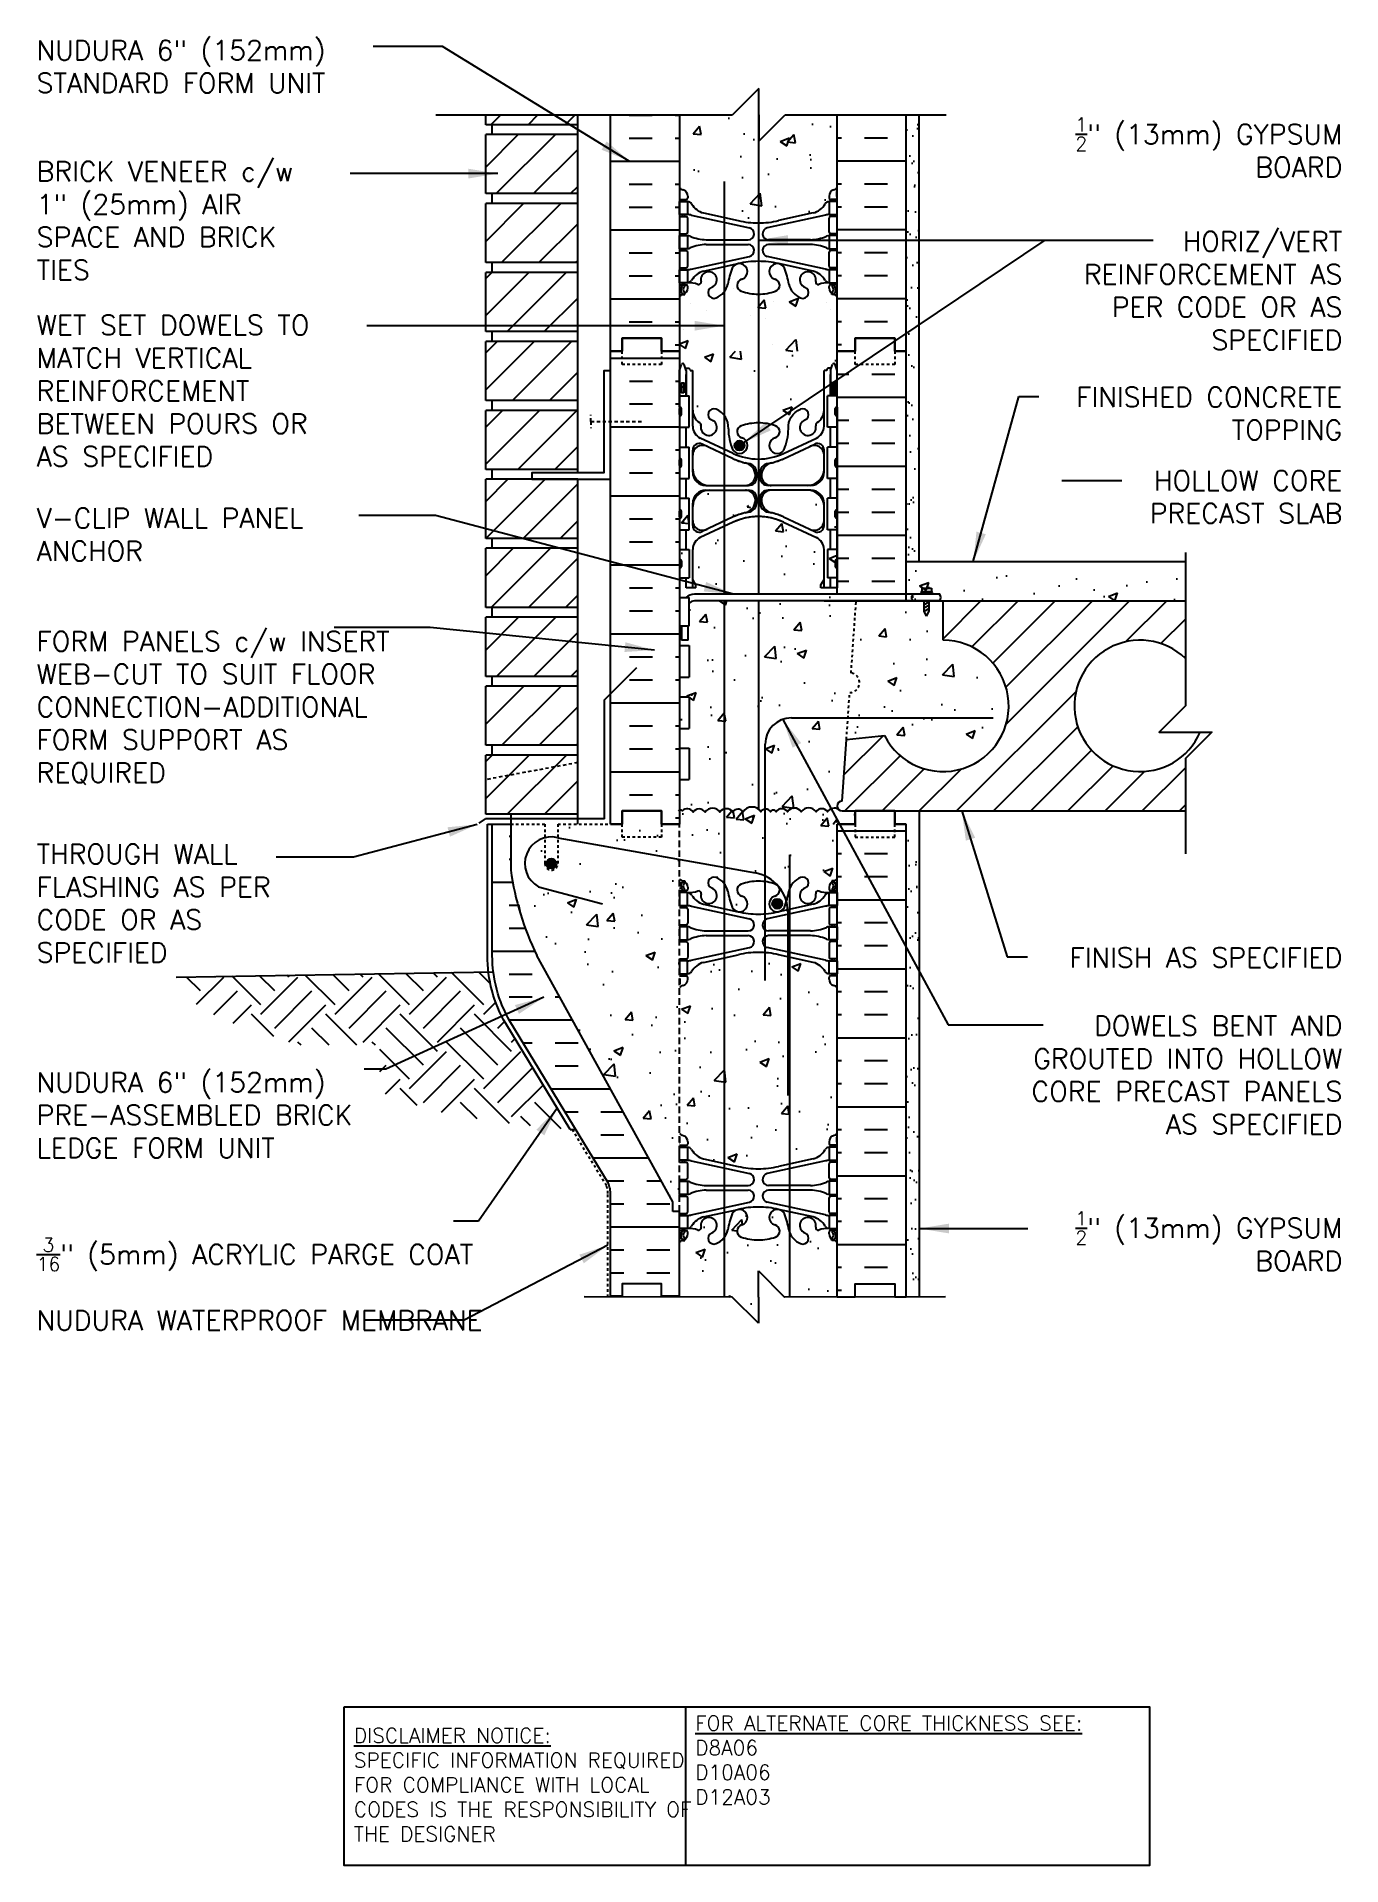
# Model space of a CAD drawing. Header units: inches. Extents: x 73.7 to 123.4, y 106.8 to 176.4.
import ezdxf

# ---------------------------------------------------------------- set-up
doc = ezdxf.new("R2010")
doc.units = ezdxf.units.IN
doc.header["$LTSCALE"] = 0.5
doc.header["$MEASUREMENT"] = 0
doc.linetypes.add('DASHED2', pattern=[0.375, 0.25, -0.125])
doc.linetypes.add('HIDDEN2', pattern=[0.1875, 0.125, -0.0625])
for name, color, linetype in [('HATCH', 12, 'Continuous'), ('Hidden2', 12, 'HIDDEN2'), ('line25', 2, 'Continuous'), ('LINE3', 3, 'Continuous'), ('LINE50', 5, 'Continuous'), ('LINE9', 9, 'Continuous'), ('TEXT', 4, 'Continuous'), ('Web_Edge', 9, 'Continuous')]:
    doc.layers.add(name, color=color, linetype=linetype)
doc.styles.add('DIM', font='romans.shx', dxfattribs={"width": 0.7})
doc.styles.add('ROMANS', font='romans.shx', dxfattribs={"height": 0.75})
doc.styles.get("Standard").update_dxf_attribs({"font": 'romans.shx', "height": 0.75})
doc.dimstyles.new('ext_12', dxfattribs={"dimscale": 12, "dimtxt": 0.09375, "dimasz": 0.09375, "dimexe": 0.09375, "dimexo": 0.0625, "dimgap": 0.0625, "dimtad": 1, "dimdec": 1, "dimzin": 3, "dimdsep": 46, "dimlunit": 4, "dimtxsty": 'DIM', "dimcen": 0.09, "dimdle": 0.09375, "dimclrt": 4, "dimadec": 0, "dimazin": 0, "dimtfac": 1, "dimtdec": 1, "dimtmove": 2, "dimatfit": 3, "dimfxl": 1, "dimfrac": 2, "dimtolj": 1, "dimtzin": 0, "dimarcsym": 0})

msp = doc.modelspace()

# ---------------------------------------------------------------- texts
at = {"layer": 'TEXT', "char_height": 0.75, "style": 'ROMANS'}
for s, insert, width, attachment_point in [('NUDURA 6" (152mm) STANDARD FORM UNIT', (73.709, 175.236), 14.89123, 4), ('\\A1;{\\H0.7x;\\S1/2;}" (13mm) GYPSUM BOARD', (123.4, 172.163), 12.02995, 6), ('BRICK VENEER c/w 1" (25mm) AIR SPACE AND BRICK TIES', (73.709, 169.372), 12.02995, 4), ('\\A1;HORIZ/VERT REINFORCEMENT AS PER CODE OR AS SPECIFIED', (123.4, 166.706), 12.02995, 6), ('WET SET DOWELS TO MATCH VERTICAL REINFORCEMENT BETWEEN POURS OR AS SPECIFIED', (73.709, 162.895), 12.02995, 4), ('\\A1;FINISHED CONCRETE TOPPING', (123.4, 162.029), 12.02995, 6), ('\\A1;HOLLOW CORE PRECAST SLAB', (123.4, 158.855), 12.02995, 6), ('V-CLIP WALL PANEL ANCHOR', (73.709, 157.424), 12.02995, 4), ('FORM PANELS c/w INSERT WEB-CUT TO SUIT FLOOR CONNECTION-ADDITIONAL FORM SUPPORT AS REQUIRED', (73.709, 150.825), 15.18202, 4), ('THROUGH WALL FLASHING AS PER CODE OR AS SPECIFIED', (73.709, 143.387), 12.02995, 4), ('\\A1;FINISH AS SPECIFIED', (123.4, 141.322), 12.02995, 6), ('\\A1;DOWELS BENT AND GROUTED INTO HOLLOW CORE PRECAST PANELS AS SPECIFIED', (123.4, 136.849), 13.63949, 6), ('NUDURA 6" (152mm) PRE-ASSEMBLED BRICK LEDGE FORM UNIT', (73.709, 135.324), 13.21045, 4), ('\\A1;{\\H0.7x;\\S1/2;}" (13mm) GYPSUM BOARD', (123.4, 130.526), 12.02995, 6), ('\\A1;{\\H0.7x;\\S3/16;}" (5mm) ACRYLIC PARGE COAT\\P\\PNUDURA WATERPROOF MEMBRANE', (73.709, 128.895), 16.03603, 4)]:
    msp.add_mtext(s, dxfattribs=dict(at, insert=insert, width=width, attachment_point=attachment_point))
at = {"layer": 'TEXT', "char_height": 0.5625, "attachment_point": 4}
for s, insert, width in [('{\\LFOR ALTERNATE CORE THICKNESS SEE:\\P}D8A06\\PD10A06\\PD12A03', (98.774, 110.775), 23.33295), ('{\\LDISCLAIMER NOTICE:}\\PSPECIFIC INFORMATION REQUIRED FOR COMPLIANCE WITH LOCAL CODES IS THE RESPONSIBILITY OF THE DESIGNER', (85.782, 109.835), 14.00235)]:
    msp.add_mtext(s, dxfattribs=dict(at, insert=insert, width=width))

# ---------------------------------------------------------------- hatches: boundary and pattern name
at = {"layer": 'HATCH'}
h = msp.add_hatch(dxfattribs=at)
h.set_pattern_fill('AR-CONC', color=256, scale=0.5)
h.paths.add_polyline_path([(101.178, 174.381), (100.199, 173.401), (98.178, 173.401), (98.178, 170.62, 0.082415), (98.321, 170.541, -0.317837), (98.488, 170.305), (98.488, 170.237, -0.414214), (98.426, 170.175), (98.378, 170.175), (98.378, 170.105), (98.483, 170.105, -0.188973), (98.639, 170.01, 0.196323), (99.088, 169.664), (100.41, 169.373, 0.057795), (101.178, 169.284)])
h.paths.add_polyline_path([(104.178, 173.401), (102.199, 173.401), (101.199, 172.401), (101.199, 173.401), (101.178, 174.381), (101.178, 169.284, 0.057795), (101.946, 169.373), (103.268, 169.664, 0.196323), (103.717, 170.01, -0.188973), (103.873, 170.105), (103.978, 170.105), (103.978, 170.175), (103.931, 170.175, -0.414214), (103.868, 170.237), (103.868, 170.305, -0.317837), (104.035, 170.541, 0.082415), (104.178, 170.62)])
h.paths.add_polyline_path([(104.178, 140.182, 0.082415), (104.035, 140.262, -0.317837), (103.868, 140.497), (103.868, 140.565, -0.414214), (103.931, 140.627), (103.978, 140.627), (103.978, 140.697), (103.873, 140.697, -0.188973), (103.717, 140.792, 0.196323), (103.268, 141.138), (102.357, 141.339), (102.357, 133.464), (103.268, 133.664, 0.196323), (103.717, 134.01, -0.188973), (103.873, 134.105), (103.978, 134.105), (103.978, 134.175), (103.931, 134.175, -0.414214), (103.868, 134.237), (103.868, 134.305, -0.317837), (104.035, 134.541, 0.082415), (104.178, 134.62)])
h.paths.add_polyline_path([(101.946, 141.429, 0.057795), (101.178, 141.518, 0.057795), (100.41, 141.429), (99.876, 141.312), (99.876, 133.491), (100.41, 133.373, 0.057795), (101.178, 133.284, 0.057795), (101.946, 133.373), (102.357, 133.464), (102.357, 141.339)])
h.paths.add_polyline_path([(99.876, 141.312), (99.088, 141.138, 0.196323), (98.639, 140.792, -0.188973), (98.483, 140.697), (98.378, 140.697), (98.378, 140.627), (98.426, 140.627, -0.414214), (98.488, 140.565), (98.488, 140.497, -0.317837), (98.321, 140.262, 0.082415), (98.178, 140.182), (98.178, 134.62, 0.082415), (98.321, 134.541, -0.317837), (98.488, 134.305), (98.488, 134.237, -0.414214), (98.426, 134.175), (98.378, 134.175), (98.378, 134.105), (98.483, 134.105, -0.188973), (98.639, 134.01, 0.196323), (99.088, 133.664), (99.876, 133.491)])
h.paths.add_polyline_path([(99.876, 146.977, 0.172285), (99.715, 146.862, 0.520567), (99.151, 146.862, 0.520567), (98.692, 146.862, 0.520567), (98.285, 146.902, 0.324963), (98.178, 146.938), (98.178, 146.401), (98.178, 145.057), (99.876, 144.754)])
h.paths.add_polyline_path([(101.436, 146.97, 0.217474), (101.276, 146.875, 0.520567), (100.594, 146.875, 0.520567), (100.2, 146.862, 0.319617), (99.876, 146.977), (99.876, 144.754), (101.052, 144.544, -0.067435), (101.436, 144.422)])
h.paths.add_polyline_path([(104.178, 146.401), (104.866, 146.401), (104.866, 146.901), (104.366, 146.901, -0.210932), (104.227, 146.962, 0.396716), (103.808, 146.875, 0.520567), (103.375, 146.875, 0.520567), (102.811, 146.875, 0.520567), (102.286, 146.875, 0.520567), (101.853, 146.875, 0.520567), (101.643, 146.875, 0.27227), (101.436, 146.97), (101.436, 144.422, -0.101197), (101.918, 144.062, -0.038256), (101.942, 144.034, -0.111062), (102.246, 143.451, 0.034193), (102.338, 143.85, -0.24438), (102.786, 144.371, -1), (102.95, 143.962, 2.182095), (103.36, 143.75, -0.601435), (103.479, 143.854, 0.10046), (103.873, 143.797), (103.978, 143.797), (103.978, 143.867), (103.931, 143.867, -0.414214), (103.868, 143.93), (103.868, 143.997, -0.249069), (103.978, 144.204), (103.978, 144.246), (104.068, 144.246, 0.064398), (104.178, 144.312)])
h.paths.add_polyline_path([(101.178, 144.227, -0.032397), (101.436, 144.21), (101.436, 144.422, 0.067435), (101.052, 144.544), (99.876, 144.754), (99.876, 144.143, -0.110434), (100.018, 143.85, 0.053157), (100.184, 143.236, 0.223253), (100.384, 143.071), (100.404, 143.067, 0.955472), (100.542, 143.66, -0.735593), (100.53, 144.119, -0.082755)])
h.paths.add_polyline_path([(99.57, 144.371, -0.130426), (99.876, 144.143), (99.876, 144.754), (98.178, 145.057), (98.178, 144.312, 0.064398), (98.288, 144.246), (98.378, 144.246), (98.378, 144.204, -0.249069), (98.488, 143.997), (98.488, 143.93, -0.414214), (98.426, 143.867), (98.378, 143.867), (98.378, 143.797), (98.483, 143.797, 0.10046), (98.877, 143.854, -0.601435), (98.996, 143.75, 2.182095), (99.406, 143.962, -1)])
h.paths.add_polyline_path([(102.357, 130.885, -0.023501), (102.338, 130.952, 0.053157), (102.172, 131.566, 1.553132), (101.814, 131.142, -0.735593), (101.827, 130.684, -0.082755), (101.178, 130.576, -0.082755), (100.53, 130.684, -0.735593), (100.542, 131.142, 1.553132), (100.184, 131.566, 0.053157), (100.018, 130.952, -0.110434), (99.876, 130.659), (99.876, 128.4), (100.178, 128.4), (101.178, 127.4), (101.178, 128.4), (101.178, 129.4), (102.177, 128.4), (102.357, 128.401)])
h.paths.add_polyline_path([(99.876, 130.659, -0.130426), (99.57, 130.431, -1), (99.406, 130.84, 2.182095), (98.996, 131.053, -0.601435), (98.877, 130.948, 0.10046), (98.483, 131.005), (98.378, 131.005), (98.378, 130.935), (98.426, 130.935, -0.414214), (98.488, 130.872), (98.488, 130.805, -0.249069), (98.378, 130.598), (98.378, 130.556), (98.288, 130.556, 0.064398), (98.178, 130.49), (98.178, 128.4), (99.876, 128.4)])
h.paths.add_polyline_path([(104.178, 130.49, 0.064398), (104.068, 130.556), (103.978, 130.556), (103.978, 130.598, -0.249069), (103.868, 130.805), (103.868, 130.872, -0.414214), (103.931, 130.935), (103.978, 130.935), (103.978, 131.005), (103.873, 131.005, 0.10046), (103.479, 130.948, -0.601435), (103.36, 131.053, 2.182095), (102.95, 130.84, -1), (102.786, 130.431, -0.219617), (102.357, 130.885), (102.357, 128.401), (104.178, 128.402)])
h = msp.add_hatch(dxfattribs=at)
h.set_pattern_fill('ANSI31', color=256, scale=8, style=0)
h.paths.add_polyline_path([(94.303, 149.026), (90.803, 149.026), (90.803, 146.776), (94.303, 146.776)])
h.paths.add_polyline_path([(94.303, 151.651), (90.803, 151.651), (90.803, 149.401), (94.303, 149.401)])
h.paths.add_polyline_path([(94.303, 154.276), (90.803, 154.276), (90.803, 152.026), (94.303, 152.026)])
h.paths.add_polyline_path([(94.303, 156.901), (90.803, 156.901), (90.803, 154.651), (94.303, 154.651)])
h.paths.add_polyline_path([(94.303, 159.526), (90.803, 159.526), (90.803, 157.276), (94.303, 157.276)])
h.paths.add_polyline_path([(94.303, 162.151), (90.803, 162.151), (90.803, 159.901), (94.303, 159.901)])
h.paths.add_polyline_path([(94.303, 164.776), (90.803, 164.776), (90.803, 162.526), (94.303, 162.526)])
h.paths.add_polyline_path([(94.303, 167.401), (90.803, 167.401), (90.803, 165.151), (94.303, 165.151)])
h.paths.add_polyline_path([(94.303, 170.026), (90.803, 170.026), (90.803, 167.776), (94.303, 167.776)])
h.paths.add_polyline_path([(94.303, 172.651), (90.803, 172.651), (90.803, 170.401), (94.303, 170.401)])
h.paths.add_polyline_path([(94.303, 173.401), (90.803, 173.401), (90.803, 173.026), (94.303, 173.026)])
h = msp.add_hatch(dxfattribs=at)
h.set_pattern_fill('AR-SAND', color=256, scale=0.5, style=0)
h.set_pattern_definition([(37.5, (96.74064, 146.9011), (-0.031497, 0.963412), [0, -0.76, 0, -0.85, 0, -0.8125]), (7.5, (96.7406, 146.9011), (0.88489, 1.411073), [0, -0.41, 0, -0.685, 0, -0.2625]), (327.5, (96.1256, 146.9011), (1.55707, 0.00283), [0, -0.25, 0, -0.9, 0, -1.175]), (317.5, (96.1256, 146.9011), (1.503063, 0.43884), [0, -0.125, 0, -0.59, 0, -0.675])])
h.paths.add_polyline_path([(106.803, 154.901), (107.303, 154.901), (107.303, 173.401), (106.803, 173.401)])
h = msp.add_hatch(dxfattribs=at)
h.set_pattern_fill('INSUL', color=256, scale=7, style=0)
h.set_pattern_definition([(0, (-2827.9834, -250.6084), (0, 2.625), []), (0, (-2827.9834, -249.7334), (0, 2.625), [0.875, -0.875]), (0, (-2827.9834, -248.8584), (0, 2.625), [0.875, -0.875])])
h.paths.add_polyline_path([(95.553, 146.401), (95.991, 146.401), (95.991, 146.901), (97.491, 146.901), (97.491, 146.401), (98.178, 146.401), (98.178, 164.401), (97.491, 164.401), (97.491, 164.901), (95.991, 164.901), (95.991, 164.401), (95.553, 164.401)])
h = msp.add_hatch(dxfattribs=at)
h.set_pattern_fill('AR-CONC', color=256, scale=0.5, style=0)
h.set_pattern_definition([(50, (96.7406, 146.901), (3.5863, -0.31376), [0.375, -4.125]), (355, (96.7406, 146.901), (-0.69376, 3.76096), [0.3, -3.3]), (100.451, (97.0395, 146.875), (2.89255, 3.4472), [0.3187, -3.5057]), (46.184, (96.7406, 147.901), (5.3362, -0.8276), [0.5625, -6.1875]), (96.636, (97.1853, 147.832), (4.6733, 4.8706), [0.478, -5.2586]), (351.184, (96.7406, 147.901), (4.6733, 4.8706), [0.45, -4.95]), (21, (97.2406, 147.651), (2.98454, -2.0131), [0.375, -4.125]), (326, (97.2406, 147.651), (1.2166, 3.62575), [0.3, -3.3]), (71.451, (97.4894, 147.4834), (4.2011, 1.61265), [0.3187, -3.5057]), (37.5, (96.7406, 146.9011), (0.0608, 1.66447), [0, -3.26, 0, -3.35, 0, -3.3125]), (7.5, (96.7406, 146.9011), (1.31535, 1.97206), [0, -1.91, 0, -3.185, 0, -1.2625]), (327.5, (95.6256, 146.9011), (2.66911, -0.11277), [0, -1.25, 0, -3.9, 0, -5.175]), (317.5, (95.1256, 146.9011), (2.91593, 0.50052), [0, -1.625, 0, -2.59, 0, -3.675])])
h.paths.add_polyline_path([(104.178, 158.182, 0.082415), (104.035, 158.262, -0.317837), (103.868, 158.497), (103.868, 158.565, -0.414214), (103.931, 158.627), (103.978, 158.627), (103.978, 158.697), (103.873, 158.697, 0.10046), (103.479, 158.64, -0.601435), (103.36, 158.745, 2.182095), (102.95, 158.532, -1), (102.786, 158.124, -0.24438), (102.338, 158.644, 0.053157), (102.172, 159.258, 0.223253), (101.972, 159.423), (101.952, 159.428, 0.955472), (101.814, 158.834, -0.735593), (101.827, 158.376, -0.082755), (101.178, 158.268, -0.016915), (101.043, 158.273), (101.043, 146.401), (104.178, 146.401), (104.178, 152.901)])
h.paths.add_polyline_path([(104.178, 164.401), (101.043, 164.401), (101.043, 162.222, -0.016915), (101.178, 162.227, -0.082755), (101.827, 162.119, -0.735593), (101.814, 161.66, 0.955472), (101.952, 161.067), (101.972, 161.071, 0.223253), (102.172, 161.236, 0.053157), (102.338, 161.85, -0.24438), (102.786, 162.371, -1), (102.95, 161.962, 2.182095), (103.36, 161.75, -0.601435), (103.479, 161.854, 0.10046), (103.873, 161.797), (103.978, 161.797), (103.978, 161.867), (103.931, 161.867, -0.414214), (103.868, 161.93), (103.868, 161.997, -0.249069), (103.978, 162.204), (103.978, 162.246), (104.068, 162.246, 0.064398), (104.178, 162.312)])
h.paths.add_polyline_path([(101.043, 164.401), (98.178, 164.401), (98.178, 162.312, 0.064398), (98.288, 162.246), (98.378, 162.246), (98.378, 162.204, -0.249069), (98.488, 161.997), (98.488, 161.93, -0.414214), (98.426, 161.867), (98.378, 161.867), (98.378, 161.797), (98.483, 161.797, 0.10046), (98.877, 161.854, -0.601435), (98.996, 161.75, 2.182095), (99.406, 161.962, -1), (99.57, 162.371, -0.24438), (100.018, 161.85, 0.053157), (100.184, 161.236, 0.223253), (100.384, 161.071), (100.404, 161.067, 0.955472), (100.542, 161.66, -0.735593), (100.53, 162.119, -0.065748), (101.043, 162.222)])
edge = h.paths.add_edge_path()
edge.add_line((101.043, 154.901), (98.745, 154.901))
edge.add_arc((98.748, 154.652), 0.249, 90.64572, 145.34473)
edge.add_line((98.543, 154.794), (98.543, 155.026))
edge.add_line((98.543, 155.026), (98.418, 155.026))
edge.add_arc((98.748, 154.652), 0.499, 90.45616, 131.45289, ccw=False)
edge.add_line((98.744, 155.151), (101.043, 155.151))
edge.add_line((101.043, 155.151), (101.043, 158.273))
edge.add_arc((101.178, 160.268), 2, 251.07704, 266.12365, ccw=False)
edge.add_arc((100.607, 158.603), 0.24, 105.72535, 251.07704, ccw=False)
edge.add_arc((100.46, 159.128), 0.305, 285.72535, 460.50748)
edge.add_line((100.404, 159.428), (100.384, 159.423))
edge.add_arc((100.46, 159.128), 0.305, 104.28151, 154.62183)
edge.add_arc((102.981, 158.174), 3, 158.80161, 170.97273)
edge.add_arc((99.293, 158.815), 0.745, 291.80375, 346.73478, ccw=False)
edge.add_arc((99.488, 158.328), 0.22, 111.80375, 291.80375, ccw=False)
edge.add_arc((99.293, 158.815), 0.305, 291.80375, 553.32049)
edge.add_arc((98.909, 158.724), 0.09, -110.77627, 13.32049, ccw=False)
edge.add_arc((98.539, 157.699), 1, 70.26529, 93.21213)
edge.add_line((98.483, 158.697), (98.378, 158.697))
edge.add_line((98.378, 158.697), (98.378, 158.627))
edge.add_line((98.378, 158.627), (98.426, 158.627))
edge.add_arc((98.426, 158.565), 0.0625, 0, 90, ccw=False)
edge.add_line((98.488, 158.565), (98.488, 158.497))
edge.add_arc((98.238, 158.497), 0.25, 289.47122, 360, ccw=False)
edge.add_arc((98.488, 157.79), 0.5, 109.47122, 128.31666)
edge.add_line((98.178, 158.182), (98.178, 146.401))
edge.add_line((98.178, 146.401), (101.043, 146.401))
edge.add_line((101.043, 146.401), (101.043, 154.901))
h = msp.add_hatch(dxfattribs=at)
h.set_pattern_fill('INSUL', color=256, scale=7, angle=180, style=0)
h.set_pattern_definition([(7e-15, (114.2406, 146.901), (3e-16, -2.625), []), (7e-15, (114.2406, 146.026), (3e-16, -2.625), [0.875, -0.875]), (7e-15, (114.2406, 145.151), (3e-16, -2.625), [0.875, -0.875])])
h.paths.add_polyline_path([(104.178, 154.901), (106.803, 154.901), (106.803, 164.401), (106.116, 164.401), (106.116, 163.901), (104.616, 163.901), (104.616, 164.401), (104.178, 164.401)])
h = msp.add_hatch(dxfattribs=at)
h.set_pattern_fill('AR-CONC', color=256, scale=0.5, style=0)
h.paths.add_polyline_path([(107.303, 155.901), (107.303, 154.901), (112.727, 154.901), (112.727, 155.901)])
h = msp.add_hatch(dxfattribs=at)
h.set_pattern_fill('AR-CONC', color=256, scale=0.5, style=0)
h.paths.add_polyline_path([(117.433, 154.901), (117.433, 155.901), (112.727, 155.901), (112.727, 154.901)])
h = msp.add_hatch(dxfattribs=at)
h.set_pattern_fill('ANSI31', color=256, scale=8, style=0)
h.paths.add_polyline_path([(105.975, 149.772), (104.53, 149.62), (104.366, 147.276, 1), (104.366, 146.901), (117.433, 146.901), (117.433, 148.901), (118.433, 149.901), (117.997, 149.901, -3.178097), (117.433, 152.708), (117.433, 154.901), (108.205, 154.901), (108.205, 153.401, -1.788289)])
h = msp.add_hatch(dxfattribs=at)
h.set_pattern_fill('AR-CONC', color=256, scale=0.5, style=0)
h.paths.add_polyline_path([(108.205, 154.901), (104.899, 154.901), (104.707, 152.153, -0.932515), (104.654, 151.407), (104.53, 149.62), (106.287, 149.805, 1.469504), (108.205, 153.401)])
h = msp.add_hatch(dxfattribs=at)
h.set_pattern_fill('INSUL', color=256, scale=7, style=0)
h.set_pattern_definition([(180, (3030.3397, -268.6084), (0, 2.625), []), (180, (3030.3397, -267.7334), (0, 2.625), [0.875, -0.875]), (180, (3030.3397, -266.8584), (0, 2.625), [0.875, -0.875])])
h.paths.add_polyline_path([(106.803, 128.401), (106.366, 128.401), (106.366, 128.901), (104.866, 128.901), (104.866, 128.401), (104.178, 128.401), (104.178, 146.401), (104.866, 146.401), (104.866, 146.901), (106.366, 146.901), (106.366, 146.401), (106.803, 146.401)])
h = msp.add_hatch(dxfattribs=at)
h.set_pattern_fill('INSUL', color=256, scale=7, style=0)
h.set_pattern_definition([(0, (-2904.3126, -294.1812), (0, 2.625), []), (0, (-2904.3126, -293.3062), (0, 2.625), [0.875, -0.875]), (0, (-2904.3126, -292.4312), (0, 2.625), [0.875, -0.875])])
h.paths.add_polyline_path([(92.753, 141.401, -0.079579), (91.753, 144.651), (91.753, 146.401), (91.053, 146.401), (91.053, 141.401, 0.131652), (91.723, 138.901), (95.461, 132.751, -0.10438), (95.553, 132.276), (95.553, 128.401), (95.991, 128.401), (95.991, 128.901), (97.491, 128.901), (97.491, 128.401), (98.178, 128.401), (98.178, 131.651), (97.928, 131.651), (97.928, 132.026)])
h = msp.add_hatch(dxfattribs=at)
h.set_pattern_fill('AR-CONC', color=256, scale=0.5, style=0)
h.set_pattern_definition([(50, (-2904.3126, -294.1812), (3.586301, -0.3137607), [0.375, -4.125]), (355, (-2904.3126, -294.181), (-0.6937567, 3.7609607), [0.3, -3.3]), (100.4514, (-2904.0138, -294.2073), (2.892547, 3.4471977), [0.318701, -3.5057106]), (46.1842, (-2904.3126, -293.181), (5.336205, -0.827595), [0.5625, -6.1875]), (96.6356, (-2903.868, -293.25), (4.6733135, 4.870589), [0.478051, -5.258565]), (351.1842, (-2904.3126, -293.181), (4.67331, 4.870593), [0.45, -4.95]), (21, (-2903.8126, -293.4312), (2.9845353, -2.0130945), [0.375, -4.125]), (326, (-2903.8126, -293.431), (1.2165767, 3.6257502), [0.3, -3.3]), (71.4514, (-2903.564, -293.599), (4.201113, 1.6126525), [0.318701, -3.5057106]), (37.5, (-2904.3126, -294.1812), (0.0607993, 1.66446927), [0, -3.26, 0, -3.35, 0, -3.3125]), (7.5, (-2904.3126, -294.1812), (1.3153477, 1.9720586), [0, -1.91, 0, -3.185, 0, -1.2625]), (327.5, (-2905.4276, -294.1812), (2.6691122, -0.11277436), [0, -1.25, 0, -3.9, 0, -5.175]), (317.5, (-2905.9276, -294.1812), (2.9159308, 0.500525), [0, -1.625, 0, -2.59, 0, -3.675])])
h.paths.add_polyline_path([(97.928, 132.026), (97.928, 131.651), (98.178, 131.651), (98.178, 146.401), (93.553, 146.401), (93.553, 144.901, -1), (93.053, 144.901), (93.053, 146.401), (91.753, 146.401), (91.753, 144.651, 0.079579), (92.753, 141.401)])
h = msp.add_hatch(dxfattribs=at)
h.set_pattern_fill('AR-SAND', color=256, scale=0.5, style=0)
h.set_pattern_definition([(37.5, (-12.8643, 61.73616), (-0.0314967, 0.963412), [0, -0.76, 0, -0.85, 0, -0.8125]), (7.5, (-12.8643, 61.7362), (0.884888, 1.411073), [0, -0.41, 0, -0.685, 0, -0.2625]), (327.5, (-13.4793, 61.7362), (1.557071, 0.0028295), [0, -0.25, 0, -0.9, 0, -1.175]), (317.5, (-13.4793, 61.7362), (1.503063, 0.438838), [0, -0.125, 0, -0.59, 0, -0.675])])
h.paths.add_polyline_path([(107.303, 140.967), (106.803, 140.967), (106.803, 128.402), (107.303, 128.402)])
h.paths.add_polyline_path([(107.303, 145.901), (106.803, 145.901), (106.803, 140.967), (107.303, 140.967)])
h = msp.add_hatch(dxfattribs=at)
h.set_pattern_fill('EARTH', color=256, scale=8, angle=45, style=0)
h.set_pattern_definition([(45, (-12.8643, 61.7362), (2e-16, 2.828427), [2, -2]), (45, (-13.3946, 62.2665), (2e-16, 2.828427), [2, -2]), (45, (-13.925, 62.7968), (2e-16, 2.828427), [2, -2]), (135, (-13.925, 63.1504), (-2.828427, 4e-16), [2, -2]), (135, (-13.3946, 63.6807), (-2.828427, 4e-16), [2, -2]), (135, (-12.8643, 64.211), (-2.828427, 4e-16), [2, -2])])
h.paths.add_polyline_path([(87.327, 140.713), (78.61, 140.568), (78.789, 140.393), (78.971, 140.222), (79.154, 140.058), (79.34, 139.9), (79.529, 139.75), (79.72, 139.607), (79.913, 139.472), (80.109, 139.347), (80.307, 139.23), (80.508, 139.123), (80.711, 139.024), (80.915, 138.932), (81.121, 138.846), (81.327, 138.767), (81.534, 138.694), (81.742, 138.625), (81.95, 138.56), (82.157, 138.497), (82.366, 138.434), (82.575, 138.371), (82.784, 138.304), (82.864, 138.276)])
edge = h.paths.add_edge_path()
edge.add_line((83.607, 137.982), (86.774, 137.982))
edge.add_line((86.774, 137.982), (86.774, 136.232))
edge.add_line((86.774, 136.232), (86.886, 136.18))
edge.add_line((86.886, 136.18), (87.244, 136.029))
edge.add_line((87.244, 136.029), (87.65, 135.87))
edge.add_line((87.65, 135.87), (88.129, 135.706))
edge.add_line((88.129, 135.706), (88.706, 135.539))
edge.add_line((88.706, 135.539), (89.409, 135.374))
edge.add_line((89.409, 135.374), (90.265, 135.212))
edge.add_line((90.265, 135.212), (91.299, 135.056))
edge.add_line((91.299, 135.056), (92.54, 134.908))
edge.add_line((92.54, 134.908), (94.013, 134.773))
edge.add_line((94.013, 134.773), (91.562, 138.806))
edge.add_arc((96.053, 141.401), 5.188, 186.95488, 210.02356, ccw=False)
edge.add_line((90.904, 140.773), (87.327, 140.713))
edge.add_line((87.327, 140.713), (82.864, 138.276))
edge.add_line((82.864, 138.276), (82.995, 138.232))
edge.add_line((82.995, 138.232), (83.207, 138.153))
edge.add_line((83.207, 138.153), (83.421, 138.066))
edge.add_line((83.421, 138.066), (83.607, 137.982))
at = {"layer": 'LINE3'}
for points in [[(100.272, 160.813, 1), (100.647, 160.813, 1)], [(93.116, 144.901, 1), (93.491, 144.901, 1)], [(101.709, 143.367, 1), (102.084, 143.367, 1)]]:
    msp.add_hatch(color=256, dxfattribs=at).paths.add_polyline_path(points)

# ---------------------------------------------------------------- linework, layer by layer
at = {"layer": 'HATCH'}
for p, q in [((96.267, 173.392), (97.142, 173.392)), ((98.017, 173.392), (98.178, 173.392)), ((104.34, 173.392), (104.178, 173.392)), ((106.09, 173.392), (105.215, 173.392)), ((96.267, 172.517), (97.142, 172.517)), ((98.017, 172.517), (98.178, 172.517)), ((104.34, 172.517), (104.178, 172.517)), ((106.09, 172.517), (105.215, 172.517)), ((95.553, 171.642), (98.178, 171.642)), ((106.803, 171.642), (104.178, 171.642)), ((96.267, 170.767), (97.142, 170.767)), ((98.017, 170.767), (98.178, 170.767)), ((104.34, 170.767), (104.178, 170.767)), ((106.09, 170.767), (105.215, 170.767)), ((96.267, 169.892), (97.142, 169.892)), ((98.017, 169.892), (98.178, 169.892)), ((104.34, 169.892), (104.178, 169.892)), ((106.09, 169.892), (105.215, 169.892)), ((95.553, 169.017), (98.178, 169.017)), ((106.803, 169.017), (104.178, 169.017)), ((96.267, 168.142), (97.142, 168.142)), ((98.017, 168.142), (98.178, 168.142)), ((104.34, 168.142), (104.178, 168.142)), ((106.09, 168.142), (105.215, 168.142)), ((96.267, 167.267), (97.142, 167.267)), ((98.017, 167.267), (98.178, 167.267)), ((104.34, 167.267), (104.178, 167.267)), ((106.09, 167.267), (105.215, 167.267)), ((95.553, 166.392), (98.178, 166.392)), ((100.215, 166.772), (100.215, 166.772)), ((102.353, 166.288), (102.704, 166.422)), ((102.602, 166.118), (102.704, 166.42)), ((106.803, 166.392), (104.178, 166.392)), ((98.6, 166.213), (98.6, 166.213)), ((99.206, 165.957), (99.206, 165.957)), ((100.868, 165.768), (100.868, 165.768)), ((101.164, 166.071), (101.405, 166.359)), ((101.164, 166.071), (101.463, 166.045)), ((101.269, 166.1), (101.269, 166.1)), ((101.463, 166.043), (101.405, 166.356)), ((101.773, 166.309), (101.773, 166.309)), ((102.353, 166.288), (102.602, 166.12)), ((103.784, 166.268), (103.784, 166.268)), ((103.938, 165.988), (103.938, 165.988)), ((96.267, 165.517), (97.142, 165.517)), ((98.017, 165.517), (98.178, 165.517)), ((98.313, 165.238), (98.313, 165.238)), ((99.564, 165.403), (99.564, 165.403)), ((101.458, 165.652), (101.458, 165.652)), ((104.34, 165.517), (104.178, 165.517)), ((106.09, 165.517), (105.215, 165.517)), ((98.017, 164.642), (98.178, 164.642)), ((98.178, 164.685), (98.502, 164.81)), ((98.178, 164.658), (98.401, 164.508)), ((98.401, 164.505), (98.503, 164.808)), ((101.713, 164.645), (101.713, 164.645)), ((102.221, 164.442), (102.61, 164.848)), ((102.221, 164.442), (102.486, 164.401)), ((102.662, 164.401), (102.611, 164.846)), ((104.34, 164.642), (104.178, 164.642))]:
    msp.add_line(p, q, dxfattribs=at)
msp.add_lwpolyline([(104.227, 146.962, 0.396716), (103.808, 146.875, 0.520567), (103.375, 146.875, 0.520567), (102.811, 146.875, 0.520567), (102.286, 146.875, 0.520567), (101.853, 146.875, 0.520567), (101.643, 146.875, 0.520567), (101.276, 146.875, 0.520567), (100.594, 146.875, 0.520567), (100.2, 146.862, 0.520567), (99.715, 146.862, 0.520567), (99.151, 146.862, 0.520567), (98.692, 146.862, 0.520567), (98.285, 146.902, 0.520567), (98.128, 146.902)], format="xyb", dxfattribs=at)
at = {"layer": 'Hidden2'}
for p, q in [((104.707, 152.153), (104.899, 154.901)), ((104.53, 149.62), (104.654, 151.407)), ((91.753, 146.401), (93.053, 146.401)), ((93.053, 146.401), (93.053, 144.901)), ((93.553, 144.901), (93.553, 146.401)), ((93.553, 146.401), (95.553, 146.401))]:
    msp.add_line(p, q, dxfattribs=at)
at = {"layer": 'Hidden2', "color": 9}
msp.add_line((91.753, 146.401), (93.053, 146.401), dxfattribs=at)
at = {"layer": 'Hidden2', "ltscale": 4}
msp.add_line((98.178, 131.651), (98.178, 146.401), dxfattribs=at)
at = {"layer": 'Hidden2'}
msp.add_lwpolyline([(95.553, 146.401), (95.991, 146.401), (95.991, 146.901), (97.491, 146.901), (97.491, 146.401), (98.178, 146.401)], dxfattribs=at)
for centre, radius, start, end in [((104.654, 151.782), 0.375, 270, 82), ((93.303, 144.901), 0.25, 180, 0)]:
    msp.add_arc(centre, radius, start, end, dxfattribs=at)
at = {"layer": 'line25'}
for p, q in [((90.803, 173.026), (90.803, 173.401)), ((94.303, 159.776), (94.303, 173.401)), ((98.178, 173.401), (98.178, 164.401)), ((104.178, 164.401), (104.178, 173.401)), ((94.303, 173.026), (90.803, 173.026)), ((94.303, 172.651), (90.803, 172.651)), ((90.803, 170.401), (90.803, 172.651)), ((91.053, 172.651), (91.053, 173.026)), ((91.053, 172.651), (91.053, 173.026)), ((94.303, 170.401), (90.803, 170.401)), ((90.803, 167.776), (90.803, 170.026)), ((94.303, 170.026), (90.803, 170.026)), ((91.053, 170.026), (91.053, 170.401)), ((91.053, 170.026), (91.053, 170.151)), ((94.303, 167.776), (90.803, 167.776)), ((91.053, 167.401), (91.053, 167.776)), ((91.053, 167.401), (91.053, 167.776)), ((90.803, 165.151), (90.803, 167.401)), ((94.303, 167.401), (90.803, 167.401)), ((94.303, 165.151), (90.803, 165.151)), ((91.053, 164.776), (91.053, 165.151)), ((90.803, 162.526), (90.803, 164.776)), ((94.303, 164.776), (90.803, 164.776)), ((91.053, 164.776), (91.053, 164.901)), ((98.178, 164.401), (98.178, 146.401)), ((104.178, 155.151), (104.178, 164.401)), ((94.303, 162.526), (90.803, 162.526)), ((91.053, 162.151), (91.053, 162.526)), ((98.178, 162.706), (98.543, 162.706)), ((98.543, 161.506), (98.543, 162.706)), ((104.178, 162.706), (103.813, 162.706)), ((103.813, 161.506), (103.813, 162.706)), ((90.803, 159.901), (90.803, 162.151)), ((94.303, 162.151), (90.803, 162.151)), ((98.178, 161.506), (98.543, 161.506)), ((104.178, 161.506), (103.813, 161.506)), ((98.178, 160.756), (98.543, 160.756)), ((98.543, 159.556), (98.543, 160.756)), ((103.813, 159.556), (103.813, 160.756)), ((104.178, 160.756), (103.813, 160.756)), ((94.303, 159.901), (90.803, 159.901)), ((90.803, 157.276), (90.803, 159.526)), ((94.303, 159.526), (90.803, 159.526)), ((91.053, 159.526), (91.053, 159.901)), ((94.303, 146.401), (94.303, 159.526)), ((98.178, 159.556), (98.543, 159.556)), ((104.178, 159.556), (103.813, 159.556)), ((98.178, 158.806), (98.543, 158.806)), ((98.543, 157.606), (98.543, 158.806)), ((104.178, 158.806), (103.813, 158.806)), ((103.813, 157.606), (103.813, 158.806)), ((98.178, 157.606), (98.543, 157.606)), ((104.178, 157.606), (103.813, 157.606)), ((94.303, 157.276), (90.803, 157.276)), ((90.803, 154.651), (90.803, 156.901)), ((94.303, 156.901), (90.803, 156.901)), ((91.053, 156.901), (91.053, 157.276)), ((98.178, 156.856), (98.543, 156.856)), ((98.543, 156.856), (98.543, 155.776)), ((104.178, 156.856), (103.813, 156.856)), ((103.813, 156.856), (103.813, 155.776)), ((98.178, 155.776), (98.543, 155.776)), ((104.178, 155.776), (103.813, 155.776)), ((94.303, 154.651), (90.803, 154.651)), ((91.053, 154.276), (91.053, 154.651)), ((98.178, 155.026), (98.543, 155.026)), ((98.543, 153.946), (98.543, 155.026)), ((103.813, 154.901), (117.433, 154.901)), ((104.178, 154.901), (117.433, 154.901)), ((108.205, 153.401), (108.205, 154.901)), ((90.803, 152.026), (90.803, 154.276)), ((94.303, 154.276), (90.803, 154.276)), ((98.178, 153.946), (98.543, 153.946)), ((98.178, 153.196), (98.543, 153.196)), ((98.543, 153.196), (98.543, 151.996)), ((94.303, 152.026), (90.803, 152.026)), ((91.053, 151.651), (91.053, 152.026)), ((98.178, 151.996), (98.543, 151.996)), ((90.803, 149.401), (90.803, 151.651)), ((94.303, 151.651), (90.803, 151.651)), ((98.178, 151.246), (98.543, 151.246)), ((98.543, 151.246), (98.543, 150.046)), ((98.178, 150.046), (98.543, 150.046)), ((104.53, 149.62), (105.975, 149.772)), ((94.303, 149.401), (90.803, 149.401)), ((94.303, 149.026), (90.803, 149.026)), ((90.803, 146.776), (90.803, 149.026)), ((91.053, 149.026), (91.053, 149.401)), ((98.178, 149.296), (98.543, 149.296)), ((98.543, 149.296), (98.543, 148.096)), ((104.366, 147.276), (104.53, 149.62)), ((98.178, 148.096), (98.543, 148.096)), ((104.366, 146.901), (117.433, 146.901)), ((104.366, 146.901), (117.433, 146.901)), ((94.303, 146.776), (90.803, 146.776)), ((91.753, 146.776), (91.753, 146.401)), ((91.753, 146.401), (91.753, 144.651)), ((104.178, 128.401), (104.178, 146.401)), ((97.928, 132.026), (92.753, 141.401)), ((97.928, 131.651), (97.928, 132.026)), ((98.178, 131.651), (97.928, 131.651)), ((98.178, 128.401), (98.178, 131.651))]:
    msp.add_line(p, q, dxfattribs=at)
for centre, radius, start, end in [((108.205, 150.901), 2.5, 206.85458, 90), ((115.705, 150.901), 2.5, 46.28731, 336.42182), ((104.366, 147.089), 0.188, 90, 270), ((102.398, 146.148), 10.75, 188.00281, 206.20265)]:
    msp.add_arc(centre, radius, start, end, dxfattribs=at)
at = {"layer": 'LINE3'}
for p, q in [((101.178, 174.381), (101.178, 155.151)), ((99.876, 170.868), (99.876, 155.151)), ((99.876, 154.901), (99.876, 128.4)), ((101.178, 154.901), (101.178, 146.974)), ((102.436, 150.444), (110.11, 150.444)), ((101.436, 140.444), (101.436, 149.444)), ((93.545, 145.884), (101.068, 144.541)), ((102.357, 145.232), (102.357, 128.401)), ((92.808, 144.019), (95.241, 143.367)), ((102.297, 143.066), (102.297, 136.066))]:
    msp.add_line(p, q, dxfattribs=at)
for centre in [(100.46, 160.813), (93.303, 144.901), (101.897, 143.367)]:
    msp.add_circle(centre, 0.188, dxfattribs=at)
for centre, radius, start, end in [((102.436, 149.444), 1, 90, 180), ((93.303, 144.901), 1.012, 76.18405, 240.69065), ((100.797, 143.066), 1.5, 0, 79.57853)]:
    msp.add_arc(centre, radius, start, end, dxfattribs=at)
at = {"layer": 'LINE50'}
for p, q in [((95.553, 164.401), (95.553, 173.401)), ((106.803, 164.401), (106.803, 173.401)), ((95.553, 146.401), (95.553, 164.401)), ((106.803, 154.901), (106.803, 164.401)), ((107.608, 155.401), (107.608, 155.401)), ((106.803, 128.401), (106.803, 146.401)), ((79.026, 140.575), (91.092, 140.776))]:
    msp.add_line(p, q, dxfattribs=at)
for points in [[(95.553, 164.401), (95.991, 164.401), (95.991, 164.901), (97.491, 164.901), (97.491, 164.401), (98.178, 164.401)], [(98.178, 164.401), (97.491, 164.401), (97.491, 164.901), (95.991, 164.901), (95.991, 164.401), (95.553, 164.401)], [(106.803, 164.401), (106.366, 164.401), (106.366, 164.901), (104.866, 164.901), (104.866, 164.401), (104.178, 164.401)], [(104.178, 164.401), (104.866, 164.401), (104.866, 164.901), (106.366, 164.901), (106.366, 164.401), (106.803, 164.401)], [(95.553, 146.401), (95.991, 146.401), (95.991, 146.901), (97.491, 146.901), (97.491, 146.401), (98.178, 146.401)], [(98.178, 146.401), (97.491, 146.401), (97.491, 146.901), (95.991, 146.901), (95.991, 146.401), (95.553, 146.401)], [(104.178, 146.401), (104.866, 146.401), (104.866, 146.901), (106.366, 146.901), (106.366, 146.401), (106.803, 146.401)], [(106.803, 146.401), (106.366, 146.401), (106.366, 146.901), (104.866, 146.901), (104.866, 146.401), (104.178, 146.401)], [(98.178, 128.401), (97.491, 128.401), (97.491, 128.901), (95.991, 128.901), (95.991, 128.401), (95.553, 128.401)], [(104.178, 128.401), (104.866, 128.401), (104.866, 128.901), (106.366, 128.901), (106.366, 128.401), (106.803, 128.401)]]:
    msp.add_lwpolyline(points, dxfattribs=at)
msp.add_lwpolyline([(95.553, 128.401), (95.553, 132.276, 0.10438), (95.461, 132.751), (91.723, 138.901, -0.131652), (91.053, 141.401), (91.053, 146.401), (91.753, 146.401)], format="xyb", dxfattribs=at)
at = {"layer": 'LINE9'}
for p, q in [((101.199, 174.401), (100.199, 173.401)), ((101.199, 173.401), (101.199, 174.401)), ((88.908, 173.401), (99.053, 173.401)), ((90.053, 173.401), (100.199, 173.401)), ((101.199, 172.401), (102.199, 173.401)), ((101.199, 173.401), (101.199, 172.401)), ((102.199, 173.401), (108.324, 173.401)), ((107.303, 156.401), (107.303, 173.401)), ((98.178, 163.672), (98.253, 163.902)), ((98.428, 163.672), (98.353, 163.902)), ((98.402, 163.752), (98.528, 163.752)), ((98.428, 163.672), (98.428, 162.706)), ((98.578, 163.702), (98.578, 163.672)), ((98.578, 163.702), (98.578, 163.702)), ((98.578, 163.672), (98.678, 163.672)), ((98.678, 161.55), (98.678, 163.672)), ((103.778, 163.672), (103.678, 163.672)), ((103.678, 161.55), (103.678, 163.672)), ((103.778, 163.702), (103.778, 163.672)), ((103.778, 163.702), (103.778, 163.702)), ((103.954, 163.752), (103.828, 163.752)), ((103.928, 163.672), (104.003, 163.902)), ((103.928, 163.672), (103.928, 162.706)), ((104.178, 163.672), (104.103, 163.902)), ((98.178, 161.996), (98.178, 162.216)), ((98.218, 162.256), (98.218, 162.256)), ((98.258, 161.996), (98.258, 162.216)), ((104.098, 161.996), (104.098, 162.216)), ((104.138, 162.256), (104.138, 162.256)), ((104.178, 161.996), (104.178, 162.216)), ((98.178, 162.161), (98.178, 162.161)), ((98.178, 162.051), (98.178, 162.051)), ((98.218, 161.956), (98.218, 161.956)), ((104.138, 161.956), (104.138, 161.956)), ((104.178, 162.161), (104.178, 162.161)), ((104.178, 162.051), (104.178, 162.051)), ((100.224, 160.509), (98.966, 161.098)), ((100.224, 160.509), (98.966, 161.098)), ((100.224, 160.31), (99.034, 160.867)), ((100.224, 160.31), (99.034, 160.867)), ((102.132, 160.509), (103.39, 161.098)), ((102.132, 160.509), (103.39, 161.098)), ((102.132, 160.31), (103.322, 160.867)), ((102.132, 160.31), (103.322, 160.867)), ((98.178, 160.046), (98.178, 160.266)), ((98.178, 160.211), (98.178, 160.211)), ((98.218, 160.306), (98.218, 160.306)), ((98.258, 160.046), (98.258, 160.266)), ((98.678, 159.792), (98.678, 160.641)), ((103.678, 159.792), (103.678, 160.641)), ((104.098, 160.046), (104.098, 160.266)), ((104.138, 160.306), (104.138, 160.306)), ((104.178, 160.046), (104.178, 160.266)), ((104.178, 160.211), (104.178, 160.211)), ((98.178, 160.101), (98.178, 160.101)), ((98.218, 160.006), (98.218, 160.006)), ((101.063, 159.667), (101.063, 159.668)), ((101.118, 159.759), (101.118, 159.605)), ((101.238, 159.759), (101.238, 159.605)), ((101.293, 159.667), (101.293, 159.668)), ((104.138, 160.006), (104.138, 160.006)), ((104.178, 160.101), (104.178, 160.101)), ((99.178, 159.292), (100.806, 159.292)), ((99.178, 159.292), (100.688, 159.292)), ((99.178, 159.112), (100.806, 159.112)), ((99.178, 159.112), (100.688, 159.112)), ((101.118, 158.8), (101.118, 158.646)), ((101.238, 158.8), (101.238, 158.646)), ((103.178, 159.292), (101.551, 159.292)), ((103.178, 159.112), (101.551, 159.112)), ((103.178, 159.292), (101.668, 159.292)), ((103.178, 159.112), (101.668, 159.112)), ((98.178, 158.096), (98.178, 158.316)), ((98.178, 158.261), (98.178, 158.261)), ((98.178, 158.151), (98.178, 158.151)), ((98.218, 158.356), (98.218, 158.356)), ((98.218, 158.056), (98.218, 158.056)), ((98.258, 158.096), (98.258, 158.316)), ((98.678, 157.764), (98.678, 158.612)), ((100.224, 158.095), (99.034, 157.538)), ((100.224, 158.095), (99.034, 157.538)), ((102.132, 158.095), (103.322, 157.538)), ((102.132, 158.095), (103.322, 157.538)), ((103.678, 157.764), (103.678, 158.612)), ((104.098, 158.096), (104.098, 158.316)), ((104.138, 158.356), (104.138, 158.356)), ((104.138, 158.056), (104.138, 158.056)), ((104.178, 158.096), (104.178, 158.316)), ((104.178, 158.261), (104.178, 158.261)), ((104.178, 158.151), (104.178, 158.151)), ((100.224, 157.896), (98.966, 157.307)), ((100.224, 157.896), (98.966, 157.307)), ((102.132, 157.896), (103.39, 157.307)), ((102.132, 157.896), (103.39, 157.307)), ((98.678, 155.401), (98.678, 156.854)), ((103.678, 155.401), (103.678, 156.854)), ((98.178, 156.426), (98.178, 156.206)), ((98.178, 156.371), (98.178, 156.371)), ((98.178, 156.261), (98.178, 156.261)), ((98.218, 156.466), (98.218, 156.466)), ((98.218, 156.166), (98.218, 156.166)), ((98.258, 156.426), (98.258, 156.206)), ((104.098, 156.426), (104.098, 156.206)), ((104.138, 156.466), (104.138, 156.466)), ((104.138, 156.166), (104.138, 156.166)), ((104.178, 156.426), (104.178, 156.206)), ((104.178, 156.371), (104.178, 156.371)), ((104.178, 156.261), (104.178, 156.261)), ((106.803, 156.401), (117.433, 156.401)), ((98.798, 155.401), (98.428, 155.401)), ((98.798, 155.513), (98.678, 155.713)), ((98.798, 155.401), (98.798, 155.513)), ((103.558, 155.513), (103.678, 155.713)), ((103.558, 155.401), (103.558, 155.513)), ((107.394, 155.379), (107.394, 155.254)), ((107.394, 155.379), (107.769, 155.379)), ((107.394, 155.254), (107.769, 155.254)), ((107.769, 155.379), (107.769, 155.254)), ((108.078, 155.151), (98.744, 155.151)), ((108.079, 154.901), (98.745, 154.901)), ((103.678, 154.901), (103.813, 154.901)), ((107.394, 155.191), (107.769, 155.191)), ((107.394, 155.191), (107.769, 155.191)), ((107.473, 154.886), (107.499, 154.901)), ((107.473, 154.753), (107.692, 154.879)), ((107.473, 154.628), (107.692, 154.754)), ((107.473, 154.495), (107.692, 154.621)), ((107.487, 155.151), (107.487, 155.191)), ((107.487, 154.503), (107.487, 154.901)), ((107.675, 155.151), (107.675, 155.191)), ((107.675, 154.503), (107.675, 154.901)), ((98.252, 153.946), (98.252, 153.401)), ((98.502, 153.401), (98.502, 153.946)), ((107.581, 154.316), (107.487, 154.503)), ((107.581, 154.316), (107.675, 154.503)), ((98.502, 153.401), (98.252, 153.401)), ((95.319, 151.128), (96.553, 152.362)), ((95.319, 146.605), (95.319, 151.128)), ((107.303, 146.901), (107.303, 128.407)), ((90.553, 146.438), (90.796, 146.605)), ((95.319, 146.605), (90.796, 146.605)), ((90.866, 146.401), (91.053, 146.401)), ((94.013, 134.773), (94.232, 134.773)), ((101.178, 129.4), (102.178, 128.4)), ((101.178, 128.4), (101.178, 129.4)), ((100.178, 128.4), (94.553, 128.401)), ((101.178, 127.4), (100.178, 128.4)), ((101.178, 128.4), (101.178, 127.4)), ((108.303, 128.407), (102.177, 128.4))]:
    msp.add_line(p, q, dxfattribs=at)
at = {"layer": 'LINE9', "linetype": 'DASHED2'}
for p, q in [((94.803, 161.727), (94.803, 161.977)), ((94.803, 161.727), (94.803, 161.477)), ((94.803, 161.727), (96.803, 161.727)), ((94.303, 148.742), (90.803, 148.094))]:
    msp.add_line(p, q, dxfattribs=at)
at = {"layer": 'LINE9', "linetype": 'DASHED2', "ltscale": 0.15}
for points in [[(97.491, 164.401), (97.491, 164.401), (97.491, 163.901), (95.991, 163.901), (95.991, 164.401), (95.991, 164.401)], [(106.366, 164.401), (106.366, 164.401), (106.366, 163.901), (104.866, 163.901), (104.866, 164.401), (104.866, 164.401)], [(97.491, 146.401), (97.491, 146.401), (97.491, 145.901), (95.991, 145.901), (95.991, 146.401), (95.991, 146.401)], [(104.866, 146.401), (104.866, 146.401), (104.866, 145.901), (106.366, 145.901), (106.366, 146.401), (106.366, 146.401)]]:
    msp.add_lwpolyline(points, dxfattribs=at)
at = {"layer": 'LINE9', "color": 9}
msp.add_lwpolyline([(95.553, 163.651), (95.303, 163.651), (95.303, 159.776), (92.553, 159.776), (92.553, 159.526), (95.553, 159.526)], close=True, dxfattribs=at)
at = {"layer": 'LINE9'}
for points in [[(98.178, 162.272), (98.178, 163.672)], [(104.178, 162.272), (104.178, 163.672)], [(98.428, 162.706), (98.428, 163.522)], [(103.928, 162.706), (103.928, 163.522)], [(104.178, 162.272), (104.178, 155.401)], [(98.428, 160.756), (98.428, 161.506)], [(103.928, 160.756), (103.928, 161.506)], [(98.428, 158.806), (98.428, 159.556)], [(103.928, 158.806), (103.928, 159.556)], [(98.428, 156.856), (98.428, 157.606)], [(103.928, 156.856), (103.928, 157.606)], [(117.433, 156.737), (117.433, 150.901), (116.433, 149.901), (117.433, 149.901), (118.433, 149.901), (117.433, 148.901), (117.433, 145.276)], [(98.428, 155.401), (98.428, 155.776)], [(104.178, 155.401), (103.558, 155.401)], [(103.928, 155.401), (103.928, 155.776)]]:
    msp.add_lwpolyline(points, dxfattribs=at)
for points in [[(98.338, 162.822), (98.268, 162.822), (98.268, 163.202), (98.338, 163.202)], [(103.978, 162.762), (104.128, 162.762), (104.128, 163.202), (103.978, 163.202)], [(104.018, 162.822), (104.088, 162.822), (104.088, 163.202), (104.018, 163.202)]]:
    msp.add_lwpolyline(points, close=True, dxfattribs=at)
for points in [[(100.036, 161.451, 0.325312), (99.57, 162.193)], [(102.32, 161.451, -0.325312), (102.786, 162.193)], [(94.013, 134.773), (91.562, 138.806, -0.131757), (90.866, 141.401), (90.866, 146.401)]]:
    msp.add_lwpolyline(points, format="xyb", dxfattribs=at)
at = {"layer": 'LINE9', "linetype": 'HIDDEN2'}
msp.add_lwpolyline([(95.449, 128.401), (95.449, 132.337, 0.097369), (95.396, 132.64), (94.1, 134.773)], format="xyb", dxfattribs=at)
at = {"layer": 'LINE9'}
for centre, radius, start, end in [((98.303, 163.876), 0.0567, 28.07249, 151.92751), ((98.528, 163.702), 0.05, 0, 90), ((103.828, 163.702), 0.05, 90, 180), ((104.053, 163.876), 0.0567, 28.07249, 151.92751), ((98.218, 162.216), 0.04, 90, 180), ((98.218, 162.216), 0.04, 360, 90), ((99.488, 161.989), 0.22, 68.19625, 248.19625), ((102.868, 161.989), 0.22, 291.80375, 111.80375), ((104.138, 162.216), 0.04, 90, 180), ((104.138, 162.216), 0.04, 0, 90), ((98.218, 161.996), 0.04, 180, 270), ((98.218, 161.996), 0.04, 270, 0), ((99.228, 162.157), 0.55, 180, 238.0732), ((99.178, 161.55), 0.5, 180, 244.92041), ((98.871, 161.584), 0.125, 348.90556, 58.0732), ((99.293, 161.501), 0.305, 168.90556, 68.19625), ((100.607, 161.337), 0.24, 108.92296, 254.27465), ((101.178, 159.672), 2, 90, 108.92296), ((101.178, 159.672), 2, 71.07704, 90), ((101.749, 161.337), 0.24, 285.72535, 71.07704), ((103.063, 161.501), 0.305, 111.80375, 11.09444), ((103.485, 161.584), 0.125, 121.9268, 191.09444), ((103.178, 161.55), 0.5, 295.07959, 0), ((103.128, 162.157), 0.55, 301.9268, 0), ((104.138, 161.996), 0.04, 180, 270), ((104.138, 161.996), 0.04, 270, 0), ((98.928, 160.641), 0.25, 64.92041, 180), ((99.053, 160.444), 0.375, 64.92041, 180), ((99.053, 160.444), 0.375, 64.92041, 180), ((102.036, 161.451), 2, 180.01456, 203.96383), ((100.46, 160.813), 0.305, 214.67032, 74.27465), ((101.897, 160.813), 0.305, 105.72535, 325.32968), ((100.32, 161.451), 2, 336.03617, 359.98544), ((103.303, 160.444), 0.375, 0, 115.07959), ((103.303, 160.444), 0.375, 0, 115.07959), ((103.428, 160.641), 0.25, 0, 115.07959), ((98.218, 160.266), 0.04, 90, 180), ((98.218, 160.266), 0.04, 360, 90), ((101.178, 162.547), 2.25, 244.92041, 270), ((101.178, 162.348), 2.25, 244.92041, 260.46127), ((101.178, 162.348), 2.25, 244.92041, 256.74618), ((100.563, 159.668), 0.5, 0, 77.0773), ((100.743, 159.759), 0.375, 360, 80.46127), ((101.178, 162.547), 2.25, 270, 295.07959), ((101.613, 159.759), 0.375, 99.53873, 180), ((101.793, 159.668), 0.5, 102.9227, 180), ((101.178, 162.348), 2.25, 279.53873, 295.07959), ((101.178, 162.348), 2.25, 283.25382, 295.07959), ((104.138, 160.266), 0.04, 90, 180), ((104.138, 160.266), 0.04, 0, 90), ((98.218, 160.046), 0.04, 180, 270), ((98.218, 160.046), 0.04, 270, 0), ((99.303, 159.917), 0.625, 180, 270), ((99.303, 159.917), 0.625, 180, 270), ((99.178, 159.792), 0.5, 180, 270), ((99.178, 159.792), 0.5, 180, 270), ((100.688, 159.667), 0.375, 270, 0), ((100.806, 159.605), 0.312, 270, 0), ((101.551, 159.605), 0.312, 180, 270), ((101.668, 159.667), 0.375, 180, 270), ((103.053, 159.917), 0.625, 270, 0), ((103.053, 159.917), 0.625, 270, 0), ((103.178, 159.792), 0.5, 270, 0), ((103.178, 159.792), 0.5, 270, 0), ((104.138, 160.046), 0.04, 180, 270), ((104.138, 160.046), 0.04, 270, 0), ((99.303, 158.487), 0.625, 90, 180), ((99.178, 158.612), 0.5, 90, 180), ((99.303, 158.487), 0.625, 90, 180), ((99.178, 158.612), 0.5, 90, 180), ((100.563, 158.737), 0.5, 282.9227, 0), ((100.688, 159.667), 0.375, 270, 289.58213), ((100.688, 158.737), 0.375, 0, 90), ((100.688, 158.737), 0.375, 63.18819, 90), ((100.806, 158.8), 0.312, 0, 90), ((101.551, 158.8), 0.312, 90, 180), ((101.668, 158.737), 0.375, 90, 180), ((101.793, 158.737), 0.5, 180, 257.0773), ((101.668, 158.737), 0.375, 90, 116.81181), ((101.668, 159.667), 0.375, 250.41787, 270), ((103.053, 158.487), 0.625, 360, 90), ((103.053, 158.487), 0.625, 360, 90), ((103.178, 158.612), 0.5, 0, 90), ((103.178, 158.612), 0.5, 0, 90), ((98.218, 158.316), 0.04, 90, 180), ((98.218, 158.096), 0.04, 180, 270), ((98.218, 158.316), 0.04, 360, 90), ((98.218, 158.096), 0.04, 270, 0), ((101.178, 156.057), 2.25, 99.53873, 115.07959), ((101.178, 156.057), 2.25, 102.9227, 115.07959), ((101.178, 155.858), 2.25, 90, 115.07959), ((101.178, 155.858), 2.25, 93.74279, 115.07959), ((100.563, 158.737), 0.5, 282.9227, 324.40062), ((100.743, 158.646), 0.375, 279.53873, 0), ((101.178, 155.858), 2.25, 64.92041, 90), ((101.613, 158.646), 0.375, 180, 260.46127), ((101.178, 155.858), 2.25, 64.92041, 86.25721), ((101.793, 158.737), 0.5, 215.59938, 257.0773), ((101.178, 156.057), 2.25, 64.92041, 80.46127), ((101.178, 156.057), 2.25, 64.92041, 77.0773), ((104.138, 158.316), 0.04, 90, 180), ((104.138, 158.096), 0.04, 180, 270), ((104.138, 158.316), 0.04, 0, 90), ((104.138, 158.096), 0.04, 270, 0), ((99.053, 157.961), 0.375, 180, 295.07959), ((99.053, 157.961), 0.375, 180, 295.07959), ((98.928, 157.764), 0.25, 180, 295.07959), ((103.303, 157.961), 0.375, 244.92041, 360), ((103.303, 157.961), 0.375, 244.92041, 360), ((103.428, 157.764), 0.25, 244.92041, 0), ((99.178, 156.854), 0.5, 115.07959, 180), ((103.178, 156.854), 0.5, 0, 64.92041), ((98.218, 156.426), 0.04, 90, 180), ((98.218, 156.206), 0.04, 180, 270), ((98.218, 156.426), 0.04, 0, 90), ((98.218, 156.206), 0.04, 270, 0), ((104.138, 156.426), 0.04, 90, 180), ((104.138, 156.206), 0.04, 180, 270), ((104.138, 156.426), 0.04, 360, 90), ((104.138, 156.206), 0.04, 270, 0), ((107.394, 155.222), 0.0312, 90, 270), ((107.769, 155.222), 0.0312, 270, 90), ((98.748, 154.652), 0.499, 89.35428, 131.45289), ((98.748, 154.652), 0.249, 89.35428, 145.34473), ((107.126, 155.026), 0.125, 89.39473, 270.60527), ((107.941, 155.025), 0.186, 318.18045, 42.64251)]:
    msp.add_arc(centre, radius, start, end, dxfattribs=at)
at = {"layer": 'TEXT'}
msp.add_line((115.016, 159.466), (112.727, 159.466), dxfattribs=at)
for points in [[(106.933, 172.763, 0, 0.36, 0), (108.013, 172.763, 0, 0, 0), (111.479, 172.763, 0, 0, 0)], [(112.727, 153.273, 0, 0.36, 0), (112.727, 154.353, 0, 0, 0), (112.727, 159.466, 0, 0, 0)]]:
    msp.add_lwpolyline(points, format="xyseb", dxfattribs=at)
msp.add_lwpolyline([(85.416, 112.801), (98.399, 112.801), (98.399, 106.763), (85.416, 106.763)], close=True, dxfattribs=at)
msp.add_lwpolyline([(98.399, 112.801), (116.06, 112.801), (116.06, 106.763), (98.399, 106.763)], dxfattribs=at)
at = {"layer": 'Web_Edge'}
for p, q in [((98.178, 170.175), (98.426, 170.175)), ((98.188, 170.295), (98.188, 170.481)), ((98.288, 170.105), (98.288, 170.175)), ((98.378, 170.105), (98.378, 170.175)), ((98.488, 170.305), (98.488, 170.237)), ((103.868, 170.305), (103.868, 170.237)), ((104.178, 170.175), (103.931, 170.175)), ((103.978, 170.105), (103.978, 170.175)), ((104.068, 170.105), (104.068, 170.175)), ((104.168, 170.295), (104.168, 170.481)), ((98.178, 169.535), (98.426, 169.535)), ((98.288, 169.535), (98.288, 169.605)), ((98.378, 169.535), (98.378, 169.605)), ((98.488, 168.937), (98.488, 169.472)), ((98.627, 169.581), (100.838, 169.1)), ((99.088, 169.664), (100.41, 169.373)), ((103.729, 169.581), (101.518, 169.1)), ((103.268, 169.664), (101.946, 169.373)), ((103.868, 168.937), (103.868, 169.472)), ((104.178, 169.535), (103.931, 169.535)), ((103.978, 169.535), (103.978, 169.605)), ((104.068, 169.535), (104.068, 169.605)), ((98.178, 168.875), (98.426, 168.875)), ((98.288, 168.805), (98.288, 168.875)), ((98.378, 168.805), (98.378, 168.875)), ((99.193, 168.645), (100.789, 168.645)), ((103.163, 168.645), (101.567, 168.645)), ((104.178, 168.875), (103.931, 168.875)), ((103.978, 168.805), (103.978, 168.875)), ((104.068, 168.805), (104.068, 168.875)), ((98.178, 168.235), (98.426, 168.235)), ((98.288, 168.235), (98.288, 168.305)), ((98.378, 168.235), (98.378, 168.305)), ((98.488, 167.637), (98.488, 168.172)), ((98.627, 167.529), (100.838, 168.01)), ((99.193, 168.465), (100.789, 168.465)), ((103.729, 167.529), (101.518, 168.01)), ((103.163, 168.465), (101.567, 168.465)), ((103.868, 167.637), (103.868, 168.172)), ((104.178, 168.235), (103.931, 168.235)), ((103.978, 168.235), (103.978, 168.305)), ((104.068, 168.235), (104.068, 168.305)), ((98.178, 167.575), (98.426, 167.575)), ((98.288, 167.505), (98.288, 167.575)), ((98.378, 167.505), (98.378, 167.575)), ((99.088, 167.446), (100.41, 167.737)), ((103.268, 167.446), (101.946, 167.737)), ((104.178, 167.575), (103.931, 167.575)), ((103.978, 167.505), (103.978, 167.575)), ((104.068, 167.505), (104.068, 167.575)), ((98.178, 166.935), (98.426, 166.935)), ((98.178, 166.835), (98.22, 166.835)), ((98.288, 166.935), (98.288, 167.005)), ((98.288, 166.556), (98.378, 166.556)), ((98.378, 166.935), (98.378, 167.005)), ((98.378, 166.556), (98.378, 166.598)), ((98.488, 166.805), (98.488, 166.872)), ((103.868, 166.805), (103.868, 166.872)), ((104.178, 166.935), (103.931, 166.935)), ((103.978, 166.935), (103.978, 167.005)), ((103.978, 166.556), (103.978, 166.598)), ((104.068, 166.556), (103.978, 166.556)), ((104.068, 166.935), (104.068, 167.005)), ((104.178, 166.835), (104.136, 166.835)), ((98.288, 144.246), (98.378, 144.246)), ((98.378, 144.246), (98.378, 144.204)), ((104.068, 144.246), (103.978, 144.246)), ((103.978, 144.246), (103.978, 144.204)), ((98.178, 143.967), (98.22, 143.967)), ((98.178, 143.867), (98.426, 143.867)), ((98.288, 143.867), (98.288, 143.797)), ((98.378, 143.867), (98.378, 143.797)), ((98.488, 143.997), (98.488, 143.93)), ((103.868, 143.997), (103.868, 143.93)), ((104.178, 143.867), (103.931, 143.867)), ((103.978, 143.867), (103.978, 143.797)), ((104.068, 143.867), (104.068, 143.797)), ((104.178, 143.967), (104.136, 143.967)), ((98.178, 143.227), (98.426, 143.227)), ((98.288, 143.297), (98.288, 143.227)), ((98.378, 143.297), (98.378, 143.227)), ((98.488, 143.165), (98.488, 142.63)), ((98.627, 143.273), (100.838, 142.792)), ((99.088, 143.356), (100.41, 143.066)), ((103.729, 143.273), (101.518, 142.792)), ((103.268, 143.356), (101.946, 143.066)), ((103.868, 143.165), (103.868, 142.63)), ((104.178, 143.227), (103.931, 143.227)), ((103.978, 143.297), (103.978, 143.227)), ((104.068, 143.297), (104.068, 143.227)), ((98.178, 142.567), (98.426, 142.567)), ((98.288, 142.567), (98.288, 142.497)), ((98.378, 142.567), (98.378, 142.497)), ((99.193, 142.337), (100.789, 142.337)), ((99.193, 142.157), (100.789, 142.157)), ((103.163, 142.337), (101.567, 142.337)), ((103.163, 142.157), (101.567, 142.157)), ((104.178, 142.567), (103.931, 142.567)), ((103.978, 142.567), (103.978, 142.497)), ((104.068, 142.567), (104.068, 142.497)), ((98.178, 141.927), (98.426, 141.927)), ((98.288, 141.997), (98.288, 141.927)), ((98.378, 141.997), (98.378, 141.927)), ((98.488, 141.865), (98.488, 141.33)), ((98.627, 141.221), (100.838, 141.703)), ((99.088, 141.138), (100.41, 141.429)), ((103.729, 141.221), (101.518, 141.703)), ((103.268, 141.138), (101.946, 141.429)), ((103.868, 141.865), (103.868, 141.33)), ((104.178, 141.927), (103.931, 141.927)), ((103.978, 141.997), (103.978, 141.927)), ((104.068, 141.997), (104.068, 141.927)), ((98.178, 141.267), (98.426, 141.267)), ((98.178, 140.627), (98.426, 140.627)), ((98.288, 141.267), (98.288, 141.197)), ((98.288, 140.697), (98.288, 140.627)), ((98.378, 141.267), (98.378, 141.197)), ((98.378, 140.697), (98.378, 140.627)), ((104.178, 141.267), (103.931, 141.267)), ((104.178, 140.627), (103.931, 140.627)), ((103.978, 141.267), (103.978, 141.197)), ((103.978, 140.697), (103.978, 140.627)), ((104.068, 141.267), (104.068, 141.197)), ((104.068, 140.697), (104.068, 140.627)), ((98.188, 140.507), (98.188, 140.321)), ((98.488, 140.497), (98.488, 140.565)), ((103.868, 140.497), (103.868, 140.565)), ((104.168, 140.507), (104.168, 140.321)), ((98.188, 134.295), (98.188, 134.481)), ((104.168, 134.295), (104.168, 134.481)), ((98.178, 134.175), (98.426, 134.175)), ((98.288, 134.105), (98.288, 134.175)), ((98.378, 134.105), (98.378, 134.175)), ((98.488, 134.305), (98.488, 134.237)), ((99.088, 133.664), (100.41, 133.373)), ((103.268, 133.664), (101.946, 133.373)), ((103.868, 134.305), (103.868, 134.237)), ((104.178, 134.175), (103.931, 134.175)), ((103.978, 134.105), (103.978, 134.175)), ((104.068, 134.105), (104.068, 134.175)), ((98.178, 133.535), (98.426, 133.535)), ((98.288, 133.535), (98.288, 133.605)), ((98.378, 133.535), (98.378, 133.605)), ((98.488, 132.937), (98.488, 133.472)), ((98.627, 133.581), (100.838, 133.1)), ((103.729, 133.581), (101.518, 133.1)), ((103.868, 132.937), (103.868, 133.472)), ((104.178, 133.535), (103.931, 133.535)), ((103.978, 133.535), (103.978, 133.605)), ((104.068, 133.535), (104.068, 133.605)), ((98.178, 132.875), (98.426, 132.875)), ((98.288, 132.805), (98.288, 132.875)), ((98.288, 132.235), (98.288, 132.305)), ((98.378, 132.805), (98.378, 132.875)), ((98.378, 132.235), (98.378, 132.305)), ((99.193, 132.645), (100.789, 132.645)), ((99.193, 132.465), (100.789, 132.465)), ((103.163, 132.645), (101.567, 132.645)), ((103.163, 132.465), (101.567, 132.465)), ((104.178, 132.875), (103.931, 132.875)), ((103.978, 132.805), (103.978, 132.875)), ((103.978, 132.235), (103.978, 132.305)), ((104.068, 132.805), (104.068, 132.875)), ((104.068, 132.235), (104.068, 132.305)), ((98.178, 132.235), (98.426, 132.235)), ((98.178, 131.575), (98.426, 131.575)), ((98.288, 131.505), (98.288, 131.575)), ((98.378, 131.505), (98.378, 131.575)), ((98.488, 131.637), (98.488, 132.172)), ((98.627, 131.529), (100.838, 132.01)), ((99.088, 131.446), (100.41, 131.737)), ((103.729, 131.529), (101.518, 132.01)), ((103.268, 131.446), (101.946, 131.737)), ((103.868, 131.637), (103.868, 132.172)), ((104.178, 132.235), (103.931, 132.235)), ((104.178, 131.575), (103.931, 131.575)), ((103.978, 131.505), (103.978, 131.575)), ((104.068, 131.505), (104.068, 131.575)), ((98.178, 130.935), (98.426, 130.935)), ((98.288, 130.935), (98.288, 131.005)), ((98.378, 130.935), (98.378, 131.005)), ((104.178, 130.935), (103.931, 130.935)), ((103.978, 130.935), (103.978, 131.005)), ((104.068, 130.935), (104.068, 131.005)), ((98.178, 130.835), (98.22, 130.835)), ((98.288, 130.556), (98.378, 130.556)), ((98.378, 130.556), (98.378, 130.598)), ((98.488, 130.805), (98.488, 130.872)), ((103.868, 130.805), (103.868, 130.872)), ((103.978, 130.556), (103.978, 130.598)), ((104.068, 130.556), (103.978, 130.556)), ((104.178, 130.835), (104.136, 130.835))]:
    msp.add_line(p, q, dxfattribs=at)
for points in [[(98.183, 170.105), (98.483, 170.105), (98.483, 169.605), (98.183, 169.605)], [(104.173, 170.105), (103.873, 170.105), (103.873, 169.605), (104.173, 169.605)], [(98.183, 168.805), (98.483, 168.805), (98.483, 168.305), (98.183, 168.305)], [(104.173, 168.805), (103.873, 168.805), (103.873, 168.305), (104.173, 168.305)], [(98.183, 167.505), (98.483, 167.505), (98.483, 167.005), (98.183, 167.005)], [(104.173, 167.505), (103.873, 167.505), (103.873, 167.005), (104.173, 167.005)], [(98.183, 143.297), (98.483, 143.297), (98.483, 143.797), (98.183, 143.797)], [(104.173, 143.297), (103.873, 143.297), (103.873, 143.797), (104.173, 143.797)], [(98.183, 141.997), (98.483, 141.997), (98.483, 142.497), (98.183, 142.497)], [(104.173, 141.997), (103.873, 141.997), (103.873, 142.497), (104.173, 142.497)], [(98.183, 140.697), (98.483, 140.697), (98.483, 141.197), (98.183, 141.197)], [(104.173, 140.697), (103.873, 140.697), (103.873, 141.197), (104.173, 141.197)], [(98.183, 134.105), (98.483, 134.105), (98.483, 133.605), (98.183, 133.605)], [(104.173, 134.105), (103.873, 134.105), (103.873, 133.605), (104.173, 133.605)], [(98.183, 132.805), (98.483, 132.805), (98.483, 132.305), (98.183, 132.305)], [(104.173, 132.805), (103.873, 132.805), (103.873, 132.305), (104.173, 132.305)], [(98.183, 131.505), (98.483, 131.505), (98.483, 131.005), (98.183, 131.005)], [(104.173, 131.505), (103.873, 131.505), (103.873, 131.005), (104.173, 131.005)]]:
    msp.add_lwpolyline(points, close=True, dxfattribs=at)
for centre, radius, start, end in [((98.488, 171.012), 0.5, 231.68334, 250.52878), ((103.868, 171.012), 0.5, 289.47122, 308.31666), ((98.488, 171.012), 0.6, 238.89067, 238.92705), ((98.168, 170.481), 0.02, 360, 58.92705), ((98.168, 170.295), 0.02, 299.98802, 360), ((98.238, 170.305), 0.25, 0, 70.52878), ((98.426, 170.237), 0.0625, 270, 0), ((98.44, 169.859), 0.25, 37.27766, 80.0823), ((99.288, 170.387), 0.75, 210.15498, 254.58381), ((103.069, 170.387), 0.75, 285.41619, 329.84502), ((103.916, 169.859), 0.25, 99.9177, 142.72234), ((104.118, 170.305), 0.25, 109.47122, 180), ((103.931, 170.237), 0.0625, 180, 270), ((104.188, 170.481), 0.02, 121.07295, 180), ((104.188, 170.295), 0.02, 180, 240.01198), ((103.868, 171.012), 0.6, 301.07295, 301.10933), ((98.426, 169.472), 0.0625, 0, 90), ((98.392, 168.609), 1, 76.42909, 84.79907), ((101.178, 172.64), 3.356, 256.76915, 270), ((101.178, 172.64), 3.356, 270, 283.23085), ((103.964, 168.609), 1, 95.20093, 103.57091), ((103.931, 169.472), 0.0625, 90, 180), ((98.426, 168.937), 0.0625, 270, 0), ((98.479, 168.586), 0.219, 60.49375, 88.91995), ((98.479, 168.586), 0.219, 60.49375, 88.91995), ((99.223, 170.245), 1.6, 246.56734, 268.92028), ((99.223, 170.245), 1.6, 246.56734, 268.92028), ((100.789, 168.875), 0.23, 270, 77.60551), ((101.567, 168.875), 0.23, 102.39449, 270), ((103.133, 170.245), 1.6, 271.07972, 293.43266), ((103.133, 170.245), 1.6, 271.07972, 293.43266), ((103.877, 168.586), 0.219, 91.08005, 119.50625), ((103.877, 168.586), 0.219, 91.08005, 119.50625), ((103.931, 168.937), 0.0625, 180, 270), ((98.426, 168.172), 0.0625, 0, 90), ((98.479, 168.524), 0.219, 271.08005, 299.50625), ((99.223, 166.865), 1.6, 91.07972, 113.43266), ((101.178, 164.469), 3.356, 90, 103.23085), ((100.789, 168.235), 0.23, 282.39449, 90), ((101.178, 164.469), 3.356, 76.76915, 90), ((101.567, 168.235), 0.23, 90, 257.60551), ((103.133, 166.865), 1.6, 66.56734, 88.92028), ((103.877, 168.524), 0.219, 240.49375, 268.91995), ((103.931, 168.172), 0.0625, 90, 180), ((98.426, 167.637), 0.0625, 270, 0), ((98.392, 168.501), 1, 275.20093, 283.57091), ((98.44, 167.251), 0.25, 279.9177, 322.72234), ((99.288, 166.723), 0.75, 105.41619, 149.84502), ((99.293, 167.123), 0.305, 291.80375, 193.32049), ((102.981, 166.481), 3, 158.80161, 170.97273), ((100.46, 167.435), 0.305, 285.72535, 154.62183), ((100.607, 166.911), 0.24, 105.72535, 251.07704), ((101.897, 167.435), 0.305, 25.37817, 254.27465), ((101.749, 166.911), 0.24, 288.92296, 74.27465), ((99.375, 166.481), 3, 9.02727, 21.19839), ((103.063, 167.123), 0.305, 346.67951, 248.19625), ((103.069, 166.723), 0.75, 30.15498, 74.58381), ((103.916, 167.251), 0.25, 217.27766, 260.0823), ((103.964, 168.501), 1, 256.42909, 264.79907), ((103.931, 167.637), 0.0625, 180, 270), ((98.488, 166.098), 0.6, 114.92523, 121.10933), ((98.488, 166.098), 0.5, 109.47122, 128.31666), ((98.22, 166.815), 0.02, 345.84593, 90), ((98.482, 166.75), 0.25, 137.53913, 219.88549), ((98.227, 166.66), 0.02, 294.92523, 19.2084), ((98.324, 166.619), 0.045, 218.552, 40.8121), ((98.331, 166.889), 0.045, 317.53913, 137.53913), ((98.238, 166.805), 0.25, 289.47122, 360), ((98.482, 166.75), 0.16, 137.53913, 219.99992), ((98.426, 166.872), 0.0625, 360, 90), ((98.539, 166.007), 1, 70.0933, 93.21213), ((98.909, 167.032), 0.09, 251.13486, 13.32049), ((99.488, 166.635), 0.22, 111.80375, 291.80375), ((99.293, 167.123), 0.745, 291.80375, 346.73478), ((101.178, 168.576), 2, 251.07704, 270), ((101.178, 168.576), 2, 270, 288.92296), ((103.063, 167.123), 0.745, 193.26522, 248.19625), ((102.868, 166.635), 0.22, 248.19625, 68.19625), ((103.448, 167.032), 0.09, 166.67951, 288.86514), ((103.817, 166.007), 1, 86.78787, 109.9067), ((103.931, 166.872), 0.0625, 90, 180), ((104.118, 166.805), 0.25, 180, 250.52878), ((104.026, 166.889), 0.045, 42.46087, 222.46087), ((104.032, 166.619), 0.045, 139.1879, 321.448), ((103.874, 166.75), 0.16, 320.00008, 42.46087), ((103.868, 166.098), 0.5, 51.68334, 70.52878), ((103.874, 166.75), 0.25, 320.11451, 42.46087), ((104.129, 166.66), 0.02, 160.7916, 245.07477), ((104.136, 166.815), 0.02, 90, 194.15407), ((103.868, 166.098), 0.6, 58.89067, 65.07477), ((98.488, 144.704), 0.5, 231.68334, 250.52878), ((98.488, 144.704), 0.6, 238.89067, 245.07477), ((98.482, 144.052), 0.25, 140.11451, 222.46087), ((98.227, 144.142), 0.02, 340.7916, 65.07477), ((98.324, 144.183), 0.045, 319.1879, 141.448), ((98.238, 143.997), 0.25, 0, 70.52878), ((98.482, 144.052), 0.16, 140.00008, 222.46087), ((99.488, 144.167), 0.22, 68.19625, 248.19625), ((99.293, 143.679), 0.745, 13.26522, 68.19625), ((100.607, 143.891), 0.24, 108.92296, 254.27465), ((101.178, 142.227), 2, 90, 108.92296), ((101.178, 142.227), 2, 71.07704, 90), ((101.749, 143.891), 0.24, 285.72535, 71.07704), ((103.063, 143.679), 0.745, 111.80375, 166.73478), ((102.868, 144.167), 0.22, 291.80375, 111.80375), ((104.118, 143.997), 0.25, 109.47122, 180), ((104.032, 144.183), 0.045, 38.552, 220.8121), ((103.874, 144.052), 0.16, 317.53913, 39.99992), ((103.868, 144.704), 0.5, 289.47122, 308.31666), ((103.874, 144.052), 0.25, 317.53913, 39.88549), ((104.129, 144.142), 0.02, 114.92523, 199.2084), ((103.868, 144.704), 0.6, 294.92523, 301.10933), ((98.22, 143.987), 0.02, 270, 14.15407), ((98.331, 143.913), 0.045, 222.46087, 42.46087), ((98.426, 143.93), 0.0625, 270, 0), ((98.539, 144.796), 1, 266.78787, 289.9067), ((98.44, 143.551), 0.25, 37.27766, 80.0823), ((99.288, 144.079), 0.75, 210.15498, 254.58381), ((98.909, 143.77), 0.09, 346.67951, 108.86514), ((99.293, 143.679), 0.305, 166.67951, 68.19625), ((102.981, 144.321), 3, 189.02727, 201.19839), ((100.46, 143.367), 0.305, 205.37817, 74.27465), ((101.897, 143.367), 0.305, 105.72535, 334.62183), ((99.375, 144.321), 3, 338.80161, 350.97273), ((103.063, 143.679), 0.305, 111.80375, 13.32049), ((103.069, 144.079), 0.75, 285.41619, 329.84502), ((103.448, 143.77), 0.09, 71.13486, 193.32049), ((103.817, 144.796), 1, 250.0933, 273.21213), ((103.916, 143.551), 0.25, 99.9177, 142.72234), ((103.931, 143.93), 0.0625, 180, 270), ((104.026, 143.913), 0.045, 137.53913, 317.53913), ((104.136, 143.987), 0.02, 165.84593, 270), ((98.426, 143.165), 0.0625, 0, 90), ((98.392, 142.301), 1, 76.42909, 84.79907), ((101.178, 146.333), 3.356, 256.76915, 270), ((100.789, 142.567), 0.23, 270, 77.60551), ((101.178, 146.333), 3.356, 270, 283.23085), ((101.567, 142.567), 0.23, 102.39449, 270), ((103.964, 142.301), 1, 95.20093, 103.57091), ((103.931, 143.165), 0.0625, 90, 180), ((98.426, 142.63), 0.0625, 270, 0), ((98.479, 142.279), 0.219, 60.49375, 88.91995), ((98.479, 142.216), 0.219, 271.08005, 299.50625), ((98.479, 142.216), 0.219, 271.08005, 299.50625), ((99.223, 143.937), 1.6, 246.56734, 268.92028), ((99.223, 140.558), 1.6, 91.07972, 113.43266), ((99.223, 140.558), 1.6, 91.07972, 113.43266), ((100.789, 141.927), 0.23, 282.39449, 90), ((101.567, 141.927), 0.23, 90, 257.60551), ((103.133, 143.937), 1.6, 271.07972, 293.43266), ((103.133, 140.558), 1.6, 66.56734, 88.92028), ((103.133, 140.558), 1.6, 66.56734, 88.92028), ((103.877, 142.279), 0.219, 91.08005, 119.50625), ((103.877, 142.216), 0.219, 240.49375, 268.91995), ((103.877, 142.216), 0.219, 240.49375, 268.91995), ((103.931, 142.63), 0.0625, 180, 270), ((98.426, 141.865), 0.0625, 0, 90), ((98.426, 141.33), 0.0625, 270, 0), ((101.178, 138.162), 3.356, 90, 103.23085), ((101.178, 138.162), 3.356, 76.76915, 90), ((103.931, 141.865), 0.0625, 90, 180), ((103.931, 141.33), 0.0625, 180, 270), ((98.426, 140.565), 0.0625, 360, 90), ((98.392, 142.193), 1, 275.20093, 283.57091), ((98.44, 140.944), 0.25, 279.9177, 322.72234), ((99.288, 140.415), 0.75, 105.41619, 149.84502), ((103.069, 140.415), 0.75, 30.15498, 74.58381), ((103.916, 140.944), 0.25, 217.27766, 260.0823), ((103.964, 142.193), 1, 256.42909, 264.79907), ((103.931, 140.565), 0.0625, 90, 180), ((98.168, 140.507), 0.02, 0, 60.01198), ((98.168, 140.321), 0.02, 301.07295, 0), ((98.488, 139.79), 0.6, 121.07295, 121.10933), ((98.488, 139.79), 0.5, 109.47122, 128.31666), ((98.238, 140.497), 0.25, 289.47122, 360), ((104.118, 140.497), 0.25, 180, 250.52878), ((103.868, 139.79), 0.5, 51.68334, 70.52878), ((104.188, 140.507), 0.02, 119.98802, 180), ((104.188, 140.321), 0.02, 180, 238.92705), ((103.868, 139.79), 0.6, 58.89067, 58.92705), ((98.488, 135.012), 0.5, 231.68334, 250.52878), ((98.488, 135.012), 0.6, 238.89067, 238.92705), ((98.168, 134.481), 0.02, 360, 58.92705), ((98.238, 134.305), 0.25, 0, 70.52878), ((104.118, 134.305), 0.25, 109.47122, 180), ((103.868, 135.012), 0.5, 289.47122, 308.31666), ((104.188, 134.481), 0.02, 121.07295, 180), ((103.868, 135.012), 0.6, 301.07295, 301.10933), ((98.168, 134.295), 0.02, 299.98802, 360), ((98.426, 134.237), 0.0625, 270, 0), ((98.44, 133.859), 0.25, 37.27766, 80.0823), ((99.288, 134.387), 0.75, 210.15498, 254.58381), ((103.069, 134.387), 0.75, 285.41619, 329.84502), ((103.916, 133.859), 0.25, 99.9177, 142.72234), ((103.931, 134.237), 0.0625, 180, 270), ((104.188, 134.295), 0.02, 180, 240.01198), ((98.426, 133.472), 0.0625, 0, 90), ((98.392, 132.609), 1, 76.42909, 84.79907), ((101.178, 136.64), 3.356, 256.76915, 270), ((100.789, 132.875), 0.23, 270, 77.60551), ((101.178, 136.64), 3.356, 270, 283.23085), ((101.567, 132.875), 0.23, 102.39449, 270), ((103.964, 132.609), 1, 95.20093, 103.57091), ((103.931, 133.472), 0.0625, 90, 180), ((98.426, 132.937), 0.0625, 270, 0), ((98.479, 132.586), 0.219, 60.49375, 88.91995), ((98.479, 132.586), 0.219, 60.49375, 88.91995), ((98.479, 132.524), 0.219, 271.08005, 299.50625), ((99.223, 134.245), 1.6, 246.56734, 268.92028), ((99.223, 134.245), 1.6, 246.56734, 268.92028), ((99.223, 130.865), 1.6, 91.07972, 113.43266), ((100.789, 132.235), 0.23, 282.39449, 90), ((101.567, 132.235), 0.23, 90, 257.60551), ((103.133, 134.245), 1.6, 271.07972, 293.43266), ((103.133, 134.245), 1.6, 271.07972, 293.43266), ((103.133, 130.865), 1.6, 66.56734, 88.92028), ((103.877, 132.586), 0.219, 91.08005, 119.50625), ((103.877, 132.586), 0.219, 91.08005, 119.50625), ((103.877, 132.524), 0.219, 240.49375, 268.91995), ((103.931, 132.937), 0.0625, 180, 270), ((98.426, 132.172), 0.0625, 0, 90), ((98.426, 131.637), 0.0625, 270, 0), ((100.46, 131.435), 0.305, 285.72535, 154.62183), ((101.178, 128.469), 3.356, 90, 103.23085), ((101.178, 128.469), 3.356, 76.76915, 90), ((101.897, 131.435), 0.305, 25.37817, 254.27465), ((103.931, 132.172), 0.0625, 90, 180), ((103.931, 131.637), 0.0625, 180, 270), ((98.482, 130.75), 0.25, 137.53913, 219.88549), ((98.331, 130.889), 0.045, 317.53913, 137.53913), ((98.426, 130.872), 0.0625, 360, 90), ((98.392, 132.501), 1, 275.20093, 283.57091), ((98.44, 131.251), 0.25, 279.9177, 322.72234), ((98.539, 130.007), 1, 70.0933, 93.21213), ((99.288, 130.723), 0.75, 105.41619, 149.84502), ((98.909, 131.032), 0.09, 251.13486, 13.32049), ((99.293, 131.123), 0.305, 291.80375, 193.32049), ((99.293, 131.123), 0.745, 291.80375, 346.73478), ((102.981, 130.481), 3, 158.80161, 170.97273), ((100.607, 130.911), 0.24, 105.72535, 251.07704), ((101.749, 130.911), 0.24, 288.92296, 74.27465), ((99.375, 130.481), 3, 9.02727, 21.19839), ((103.063, 131.123), 0.745, 193.26522, 248.19625), ((103.063, 131.123), 0.305, 346.67951, 248.19625), ((103.069, 130.723), 0.75, 30.15498, 74.58381), ((103.448, 131.032), 0.09, 166.67951, 288.86514), ((103.817, 130.007), 1, 86.78787, 109.9067), ((103.916, 131.251), 0.25, 217.27766, 260.0823), ((103.964, 132.501), 1, 256.42909, 264.79907), ((103.931, 130.872), 0.0625, 90, 180), ((104.026, 130.889), 0.045, 42.46087, 222.46087), ((103.874, 130.75), 0.25, 320.11451, 42.46087), ((98.488, 130.098), 0.6, 114.92523, 121.10933), ((98.488, 130.098), 0.5, 109.47122, 128.31666), ((98.22, 130.815), 0.02, 345.84593, 90), ((98.227, 130.66), 0.02, 294.92523, 19.2084), ((98.324, 130.619), 0.045, 218.552, 40.8121), ((98.238, 130.805), 0.25, 289.47122, 360), ((98.482, 130.75), 0.16, 137.53913, 219.99992), ((99.488, 130.635), 0.22, 111.80375, 291.80375), ((101.178, 132.576), 2, 251.07704, 270), ((101.178, 132.576), 2, 270, 288.92296), ((102.868, 130.635), 0.22, 248.19625, 68.19625), ((104.118, 130.805), 0.25, 180, 250.52878), ((104.032, 130.619), 0.045, 139.1879, 321.448), ((103.874, 130.75), 0.16, 320.00008, 42.46087), ((103.868, 130.098), 0.5, 51.68334, 70.52878), ((104.129, 130.66), 0.02, 160.7916, 245.07477), ((104.136, 130.815), 0.02, 90, 194.15407), ((103.868, 130.098), 0.6, 58.89067, 65.07477)]:
    msp.add_arc(centre, radius, start, end, dxfattribs=at)

msp.set_redraw_order([(e.dxf.handle, doc.entitydb.next_handle()) for e in msp.query("TEXT MTEXT ATTDEF DIMENSION ARC_DIMENSION")])  # texts and dimensions are drawn at this point

# ---------------------------------------------------------------- leaders
at = {"layer": 'TEXT'}
for points, override in [([(96.267, 171.642), (89.156, 175.998), (86.515, 175.998)], {"dimtad": 0}), ([(91.267, 171.163), (85.643, 171.163)], {"dimgap": 0.0625, "dimtad": 0}), ([(99.876, 165.372), (88.887, 165.372), (86.277, 165.372)], {"dimgap": 0.0625, "dimtad": 0}), ([(100.233, 155.151), (88.887, 158.152), (85.974, 158.152)], {"dimgap": 0.0625, "dimtad": 0}), ([(97.219, 153.025), (88.684, 153.889), (85.033, 153.889)], {"dimgap": 0.0625, "dimtad": 0}), ([(90.481, 146.39), (85.764, 145.144), (82.831, 145.144)], {"dimgap": 0.0625, "dimtad": 0}), ([(107.303, 131.007), (111.437, 131.007)], {"dimgap": 0.0625, "dimtad": 0})]:
    msp.add_leader(points, dimstyle='ext_12', override=override, dxfattribs=at)
for points in [[(100.615, 160.917), (112.093, 168.635), (116.199, 168.635)], [(101.178, 168.635), (112.093, 168.635), (116.199, 168.635)], [(109.359, 156.401), (111.088, 162.673), (111.857, 162.673)], [(102.108, 150.388), (108.402, 138.762), (112.015, 138.762)], [(108.918, 146.901), (110.647, 141.347), (111.416, 141.347)], [(93.015, 139.811), (86.995, 137.07), (86.17, 137.07)], [(93.522, 135.584), (90.532, 131.282), (89.573, 131.282)], [(95.449, 130.369), (89.986, 127.52), (86.355, 127.52)]]:
    msp.add_leader(points, dimstyle='ext_12', dxfattribs=at)

doc.saveas('drawing.dxf')
